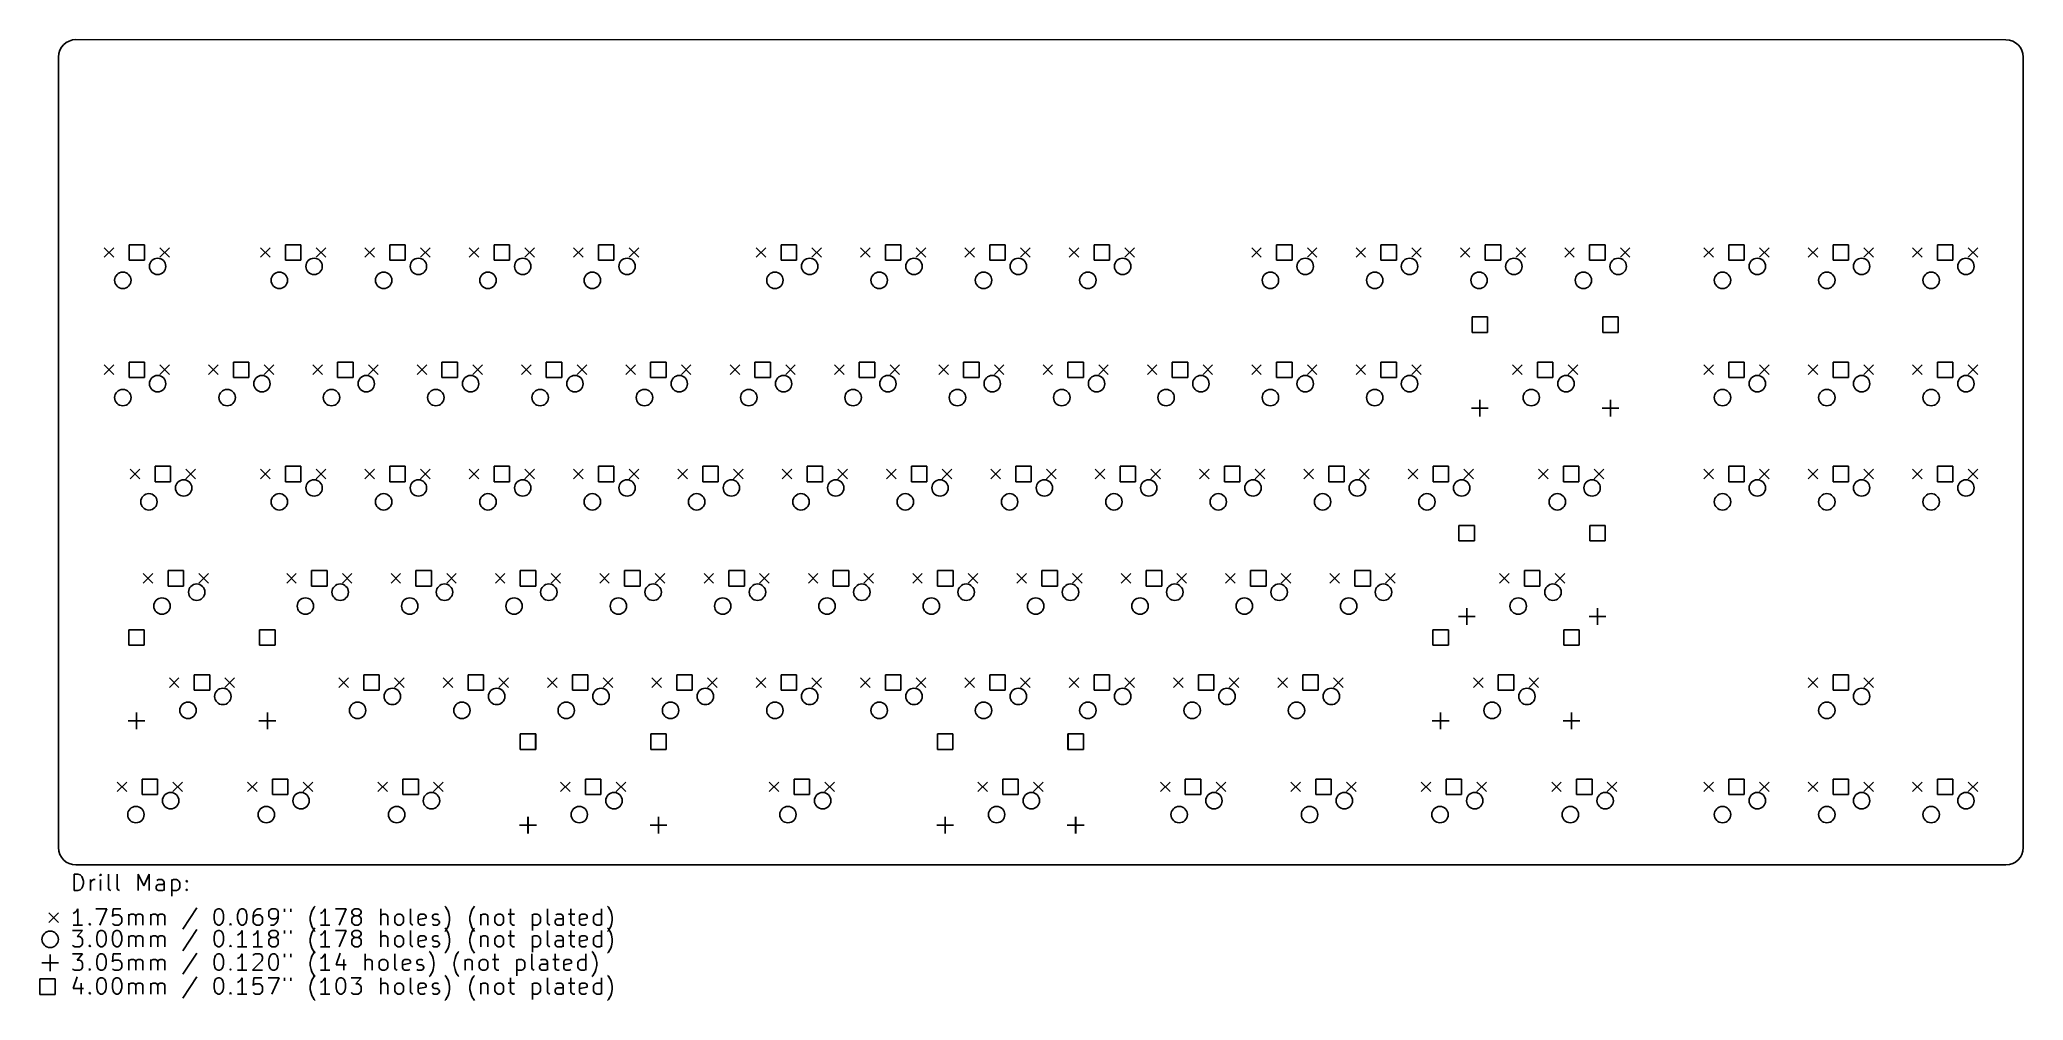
# Model space of a CAD drawing. Extents: x 16 to 378, y -227 to -52.
import ezdxf

# ---------------------------------------------------------------- set-up
doc = ezdxf.new("R2010")
doc.units = 0
doc.layers.add('BLACK', color=7, linetype='CONTINUOUS')

msp = doc.modelspace()

# ---------------------------------------------------------------- linework, layer by layer
at = {"layer": 'BLACK', "linetype": 'CONTINUOUS'}
for p, q in [((374.65, -51.6128), (22.225, -51.5938)), ((19.05, -54.7687), (19.05, -76.2)), ((377.825, -76.2), (377.825, -54.7878)), ((19.05, -199.231), (19.05, -76.2)), ((377.825, -76.2), (377.825, -199.231)), ((27.3825, -89.6125), (29.1325, -91.3625)), ((29.1325, -89.6125), (27.3825, -91.3625)), ((34.7517, -89.0733), (31.9233, -89.0733)), ((31.9233, -89.0733), (31.9233, -91.9017)), ((34.7517, -91.9017), (34.7517, -89.0733)), ((37.5425, -89.6125), (39.2925, -91.3625)), ((39.2925, -89.6125), (37.5425, -91.3625)), ((55.9575, -89.6125), (57.7075, -91.3625)), ((57.7075, -89.6125), (55.9575, -91.3625)), ((63.3267, -89.0733), (60.4983, -89.0733)), ((60.4983, -89.0733), (60.4983, -91.9017)), ((63.3267, -91.9017), (63.3267, -89.0733)), ((66.1175, -89.6125), (67.8675, -91.3625)), ((67.8675, -89.6125), (66.1175, -91.3625)), ((75.0075, -89.6125), (76.7575, -91.3625)), ((76.7575, -89.6125), (75.0075, -91.3625)), ((82.3767, -89.0733), (79.5483, -89.0733)), ((79.5483, -89.0733), (79.5483, -91.9017)), ((82.3767, -91.9017), (82.3767, -89.0733)), ((85.1675, -89.6125), (86.9175, -91.3625)), ((86.9175, -89.6125), (85.1675, -91.3625)), ((94.0575, -89.6125), (95.8075, -91.3625)), ((95.8075, -89.6125), (94.0575, -91.3625)), ((101.427, -89.0733), (98.5983, -89.0733)), ((98.5983, -89.0733), (98.5983, -91.9017)), ((101.427, -91.9017), (101.427, -89.0733)), ((104.218, -89.6125), (105.968, -91.3625)), ((105.968, -89.6125), (104.218, -91.3625)), ((113.108, -89.6125), (114.858, -91.3625)), ((114.858, -89.6125), (113.108, -91.3625)), ((120.477, -89.0733), (117.648, -89.0733)), ((117.648, -89.0733), (117.648, -91.9017)), ((120.477, -91.9017), (120.477, -89.0733)), ((123.267, -89.6125), (125.017, -91.3625)), ((125.017, -89.6125), (123.267, -91.3625)), ((146.445, -89.6125), (148.195, -91.3625)), ((148.195, -89.6125), (146.445, -91.3625)), ((153.814, -89.0733), (150.986, -89.0733)), ((150.986, -89.0733), (150.986, -91.9017)), ((153.814, -91.9017), (153.814, -89.0733)), ((156.605, -89.6125), (158.355, -91.3625)), ((158.355, -89.6125), (156.605, -91.3625)), ((165.495, -89.6125), (167.245, -91.3625)), ((167.245, -89.6125), (165.495, -91.3625)), ((172.864, -89.0733), (170.036, -89.0733)), ((170.036, -89.0733), (170.036, -91.9017)), ((172.864, -91.9017), (172.864, -89.0733)), ((175.655, -89.6125), (177.405, -91.3625)), ((177.405, -89.6125), (175.655, -91.3625)), ((184.545, -89.6125), (186.295, -91.3625)), ((186.295, -89.6125), (184.545, -91.3625)), ((191.914, -89.0733), (189.086, -89.0733)), ((189.086, -89.0733), (189.086, -91.9017)), ((191.914, -91.9017), (191.914, -89.0733)), ((194.705, -89.6125), (196.455, -91.3625)), ((196.455, -89.6125), (194.705, -91.3625)), ((203.595, -89.6125), (205.345, -91.3625)), ((205.345, -89.6125), (203.595, -91.3625)), ((210.964, -89.0733), (208.136, -89.0733)), ((208.136, -89.0733), (208.136, -91.9017)), ((210.964, -91.9017), (210.964, -89.0733)), ((213.755, -89.6125), (215.505, -91.3625)), ((215.505, -89.6125), (213.755, -91.3625)), ((236.932, -89.6125), (238.682, -91.3625)), ((238.682, -89.6125), (236.932, -91.3625)), ((244.302, -89.0733), (241.473, -89.0733)), ((241.473, -89.0733), (241.473, -91.9017)), ((244.302, -91.9017), (244.302, -89.0733)), ((247.093, -89.6125), (248.843, -91.3625)), ((248.843, -89.6125), (247.093, -91.3625)), ((255.982, -89.6125), (257.733, -91.3625)), ((257.733, -89.6125), (255.982, -91.3625)), ((263.352, -89.0733), (260.523, -89.0733)), ((260.523, -89.0733), (260.523, -91.9017)), ((263.352, -91.9017), (263.352, -89.0733)), ((266.142, -89.6125), (267.892, -91.3625)), ((267.892, -89.6125), (266.142, -91.3625)), ((275.032, -89.6125), (276.782, -91.3625)), ((276.782, -89.6125), (275.032, -91.3625)), ((282.402, -89.0733), (279.573, -89.0733)), ((279.573, -89.0733), (279.573, -91.9017)), ((282.402, -91.9017), (282.402, -89.0733)), ((285.192, -89.6125), (286.942, -91.3625)), ((286.942, -89.6125), (285.192, -91.3625)), ((294.082, -89.6125), (295.832, -91.3625)), ((295.832, -89.6125), (294.082, -91.3625)), ((301.452, -89.0733), (298.623, -89.0733)), ((298.623, -89.0733), (298.623, -91.9017)), ((301.452, -91.9017), (301.452, -89.0733)), ((304.243, -89.6125), (305.993, -91.3625)), ((305.993, -89.6125), (304.243, -91.3625)), ((319.482, -89.6125), (321.232, -91.3625)), ((321.232, -89.6125), (319.482, -91.3625)), ((326.852, -89.0733), (324.023, -89.0733)), ((324.023, -89.0733), (324.023, -91.9017)), ((326.852, -91.9017), (326.852, -89.0733)), ((329.642, -89.6125), (331.392, -91.3625)), ((331.392, -89.6125), (329.642, -91.3625)), ((338.532, -89.6125), (340.282, -91.3625)), ((340.282, -89.6125), (338.532, -91.3625)), ((345.902, -89.0733), (343.073, -89.0733)), ((343.073, -89.0733), (343.073, -91.9017)), ((345.902, -91.9017), (345.902, -89.0733)), ((348.692, -89.6125), (350.442, -91.3625)), ((350.442, -89.6125), (348.692, -91.3625)), ((357.582, -89.6125), (359.332, -91.3625)), ((359.332, -89.6125), (357.582, -91.3625)), ((364.952, -89.0733), (362.123, -89.0733)), ((362.123, -89.0733), (362.123, -91.9017)), ((364.952, -91.9017), (364.952, -89.0733)), ((367.743, -89.6125), (369.493, -91.3625)), ((369.493, -89.6125), (367.743, -91.3625)), ((31.9233, -91.9017), (34.7517, -91.9017)), ((60.4983, -91.9017), (63.3267, -91.9017)), ((79.5483, -91.9017), (82.3767, -91.9017)), ((98.5983, -91.9017), (101.427, -91.9017)), ((117.648, -91.9017), (120.477, -91.9017)), ((150.986, -91.9017), (153.814, -91.9017)), ((170.036, -91.9017), (172.864, -91.9017)), ((189.086, -91.9017), (191.914, -91.9017)), ((208.136, -91.9017), (210.964, -91.9017)), ((241.473, -91.9017), (244.302, -91.9017)), ((260.523, -91.9017), (263.352, -91.9017)), ((279.573, -91.9017), (282.402, -91.9017)), ((298.623, -91.9017), (301.452, -91.9017)), ((324.023, -91.9017), (326.852, -91.9017)), ((343.073, -91.9017), (345.902, -91.9017)), ((362.123, -91.9017), (364.952, -91.9017)), ((279.989, -102.265), (277.16, -102.265)), ((277.16, -102.265), (277.16, -105.093)), ((279.989, -105.093), (279.989, -102.265)), ((303.865, -102.265), (301.036, -102.265)), ((301.036, -102.265), (301.036, -105.093)), ((303.865, -105.093), (303.865, -102.265)), ((277.16, -105.093), (279.989, -105.093)), ((301.036, -105.093), (303.865, -105.093)), ((27.3825, -111.044), (29.1325, -112.794)), ((29.1325, -111.044), (27.3825, -112.794)), ((34.7517, -110.505), (31.9233, -110.505)), ((31.9233, -110.505), (31.9233, -113.333)), ((34.7517, -113.333), (34.7517, -110.505)), ((37.5425, -111.044), (39.2925, -112.794)), ((39.2925, -111.044), (37.5425, -112.794)), ((46.4325, -111.044), (48.1825, -112.794)), ((48.1825, -111.044), (46.4325, -112.794)), ((53.8017, -110.505), (50.9733, -110.505)), ((50.9733, -110.505), (50.9733, -113.333)), ((53.8017, -113.333), (53.8017, -110.505)), ((56.5925, -111.044), (58.3425, -112.794)), ((58.3425, -111.044), (56.5925, -112.794)), ((65.4825, -111.044), (67.2325, -112.794)), ((67.2325, -111.044), (65.4825, -112.794)), ((72.8517, -110.505), (70.0233, -110.505)), ((70.0233, -110.505), (70.0233, -113.333)), ((72.8517, -113.333), (72.8517, -110.505)), ((75.6425, -111.044), (77.3925, -112.794)), ((77.3925, -111.044), (75.6425, -112.794)), ((84.5325, -111.044), (86.2825, -112.794)), ((86.2825, -111.044), (84.5325, -112.794)), ((91.9017, -110.505), (89.0733, -110.505)), ((89.0733, -110.505), (89.0733, -113.333)), ((91.9017, -113.333), (91.9017, -110.505)), ((94.6925, -111.044), (96.4425, -112.794)), ((96.4425, -111.044), (94.6925, -112.794)), ((103.582, -111.044), (105.332, -112.794)), ((105.332, -111.044), (103.582, -112.794)), ((110.952, -110.505), (108.123, -110.505)), ((108.123, -110.505), (108.123, -113.333)), ((110.952, -113.333), (110.952, -110.505)), ((113.742, -111.044), (115.492, -112.794)), ((115.492, -111.044), (113.742, -112.794)), ((122.632, -111.044), (124.382, -112.794)), ((124.382, -111.044), (122.632, -112.794)), ((130.002, -110.505), (127.173, -110.505)), ((127.173, -110.505), (127.173, -113.333)), ((130.002, -113.333), (130.002, -110.505)), ((132.792, -111.044), (134.542, -112.794)), ((134.542, -111.044), (132.792, -112.794)), ((141.683, -111.044), (143.433, -112.794)), ((143.433, -111.044), (141.683, -112.794)), ((149.052, -110.505), (146.223, -110.505)), ((146.223, -110.505), (146.223, -113.333)), ((149.052, -113.333), (149.052, -110.505)), ((151.843, -111.044), (153.593, -112.794)), ((153.593, -111.044), (151.843, -112.794)), ((160.732, -111.044), (162.482, -112.794)), ((162.482, -111.044), (160.732, -112.794)), ((168.102, -110.505), (165.273, -110.505)), ((165.273, -110.505), (165.273, -113.333)), ((168.102, -113.333), (168.102, -110.505)), ((170.892, -111.044), (172.642, -112.794)), ((172.642, -111.044), (170.892, -112.794)), ((179.782, -111.044), (181.532, -112.794)), ((181.532, -111.044), (179.782, -112.794)), ((187.152, -110.505), (184.323, -110.505)), ((184.323, -110.505), (184.323, -113.333)), ((187.152, -113.333), (187.152, -110.505)), ((189.942, -111.044), (191.692, -112.794)), ((191.692, -111.044), (189.942, -112.794)), ((198.832, -111.044), (200.582, -112.794)), ((200.582, -111.044), (198.832, -112.794)), ((206.202, -110.505), (203.373, -110.505)), ((203.373, -110.505), (203.373, -113.333)), ((206.202, -113.333), (206.202, -110.505)), ((208.992, -111.044), (210.742, -112.794)), ((210.742, -111.044), (208.992, -112.794)), ((217.882, -111.044), (219.632, -112.794)), ((219.632, -111.044), (217.882, -112.794)), ((225.252, -110.505), (222.423, -110.505)), ((222.423, -110.505), (222.423, -113.333)), ((225.252, -113.333), (225.252, -110.505)), ((228.042, -111.044), (229.792, -112.794)), ((229.792, -111.044), (228.042, -112.794)), ((236.932, -111.044), (238.682, -112.794)), ((238.682, -111.044), (236.932, -112.794)), ((244.302, -110.505), (241.473, -110.505)), ((241.473, -110.505), (241.473, -113.333)), ((244.302, -113.333), (244.302, -110.505)), ((247.093, -111.044), (248.843, -112.794)), ((248.843, -111.044), (247.093, -112.794)), ((255.982, -111.044), (257.733, -112.794)), ((257.733, -111.044), (255.982, -112.794)), ((263.352, -110.505), (260.523, -110.505)), ((260.523, -110.505), (260.523, -113.333)), ((263.352, -113.333), (263.352, -110.505)), ((266.142, -111.044), (267.892, -112.794)), ((267.892, -111.044), (266.142, -112.794)), ((284.558, -111.044), (286.308, -112.794)), ((286.308, -111.044), (284.558, -112.794)), ((291.927, -110.505), (289.098, -110.505)), ((289.098, -110.505), (289.098, -113.333)), ((291.927, -113.333), (291.927, -110.505)), ((294.717, -111.044), (296.467, -112.794)), ((296.467, -111.044), (294.717, -112.794)), ((319.482, -111.044), (321.232, -112.794)), ((321.232, -111.044), (319.482, -112.794)), ((326.852, -110.505), (324.023, -110.505)), ((324.023, -110.505), (324.023, -113.333)), ((326.852, -113.333), (326.852, -110.505)), ((329.642, -111.044), (331.392, -112.794)), ((331.392, -111.044), (329.642, -112.794)), ((338.532, -111.044), (340.282, -112.794)), ((340.282, -111.044), (338.532, -112.794)), ((345.902, -110.505), (343.073, -110.505)), ((343.073, -110.505), (343.073, -113.333)), ((345.902, -113.333), (345.902, -110.505)), ((348.692, -111.044), (350.442, -112.794)), ((350.442, -111.044), (348.692, -112.794)), ((357.582, -111.044), (359.332, -112.794)), ((359.332, -111.044), (357.582, -112.794)), ((364.952, -110.505), (362.123, -110.505)), ((362.123, -110.505), (362.123, -113.333)), ((364.952, -113.333), (364.952, -110.505)), ((367.743, -111.044), (369.493, -112.794)), ((369.493, -111.044), (367.743, -112.794)), ((31.9233, -113.333), (34.7517, -113.333)), ((50.9733, -113.333), (53.8017, -113.333)), ((70.0233, -113.333), (72.8517, -113.333)), ((89.0733, -113.333), (91.9017, -113.333)), ((108.123, -113.333), (110.952, -113.333)), ((127.173, -113.333), (130.002, -113.333)), ((146.223, -113.333), (149.052, -113.333)), ((165.273, -113.333), (168.102, -113.333)), ((184.323, -113.333), (187.152, -113.333)), ((203.373, -113.333), (206.202, -113.333)), ((222.423, -113.333), (225.252, -113.333)), ((241.473, -113.333), (244.302, -113.333)), ((260.523, -113.333), (263.352, -113.333)), ((289.098, -113.333), (291.927, -113.333)), ((324.023, -113.333), (326.852, -113.333)), ((343.073, -113.333), (345.902, -113.333)), ((362.123, -113.333), (364.952, -113.333)), ((277.049, -118.919), (280.099, -118.919)), ((278.575, -117.394), (278.575, -120.444)), ((300.925, -118.919), (303.976, -118.919)), ((302.45, -117.394), (302.45, -120.444)), ((32.145, -130.094), (33.895, -131.844)), ((33.895, -130.094), (32.145, -131.844)), ((39.5142, -129.555), (36.6858, -129.555)), ((36.6858, -129.555), (36.6858, -132.383)), ((39.5142, -132.383), (39.5142, -129.555)), ((42.305, -130.094), (44.055, -131.844)), ((44.055, -130.094), (42.305, -131.844)), ((55.9575, -130.094), (57.7075, -131.844)), ((57.7075, -130.094), (55.9575, -131.844)), ((63.3267, -129.555), (60.4983, -129.555)), ((60.4983, -129.555), (60.4983, -132.383)), ((63.3267, -132.383), (63.3267, -129.555)), ((66.1175, -130.094), (67.8675, -131.844)), ((67.8675, -130.094), (66.1175, -131.844)), ((75.0075, -130.094), (76.7575, -131.844)), ((76.7575, -130.094), (75.0075, -131.844)), ((82.3767, -129.555), (79.5483, -129.555)), ((79.5483, -129.555), (79.5483, -132.383)), ((82.3767, -132.383), (82.3767, -129.555)), ((85.1675, -130.094), (86.9175, -131.844)), ((86.9175, -130.094), (85.1675, -131.844)), ((94.0575, -130.094), (95.8075, -131.844)), ((95.8075, -130.094), (94.0575, -131.844)), ((101.427, -129.555), (98.5983, -129.555)), ((98.5983, -129.555), (98.5983, -132.383)), ((101.427, -132.383), (101.427, -129.555)), ((104.218, -130.094), (105.968, -131.844)), ((105.968, -130.094), (104.218, -131.844)), ((113.108, -130.094), (114.858, -131.844)), ((114.858, -130.094), (113.108, -131.844)), ((120.477, -129.555), (117.648, -129.555)), ((117.648, -129.555), (117.648, -132.383)), ((120.477, -132.383), (120.477, -129.555)), ((123.267, -130.094), (125.017, -131.844)), ((125.017, -130.094), (123.267, -131.844)), ((132.157, -130.094), (133.907, -131.844)), ((133.907, -130.094), (132.157, -131.844)), ((139.527, -129.555), (136.698, -129.555)), ((136.698, -129.555), (136.698, -132.383)), ((139.527, -132.383), (139.527, -129.555)), ((142.317, -130.094), (144.067, -131.844)), ((144.067, -130.094), (142.317, -131.844)), ((151.207, -130.094), (152.957, -131.844)), ((152.957, -130.094), (151.207, -131.844)), ((158.577, -129.555), (155.748, -129.555)), ((155.748, -129.555), (155.748, -132.383)), ((158.577, -132.383), (158.577, -129.555)), ((161.368, -130.094), (163.118, -131.844)), ((163.118, -130.094), (161.368, -131.844)), ((170.257, -130.094), (172.007, -131.844)), ((172.007, -130.094), (170.257, -131.844)), ((177.627, -129.555), (174.798, -129.555)), ((174.798, -129.555), (174.798, -132.383)), ((177.627, -132.383), (177.627, -129.555)), ((180.417, -130.094), (182.167, -131.844)), ((182.167, -130.094), (180.417, -131.844)), ((189.308, -130.094), (191.058, -131.844)), ((191.058, -130.094), (189.308, -131.844)), ((196.677, -129.555), (193.848, -129.555)), ((193.848, -129.555), (193.848, -132.383)), ((196.677, -132.383), (196.677, -129.555)), ((199.468, -130.094), (201.218, -131.844)), ((201.218, -130.094), (199.468, -131.844)), ((208.357, -130.094), (210.107, -131.844)), ((210.107, -130.094), (208.357, -131.844)), ((215.727, -129.555), (212.898, -129.555)), ((212.898, -129.555), (212.898, -132.383)), ((215.727, -132.383), (215.727, -129.555)), ((218.517, -130.094), (220.267, -131.844)), ((220.267, -130.094), (218.517, -131.844)), ((227.407, -130.094), (229.157, -131.844)), ((229.157, -130.094), (227.407, -131.844)), ((234.777, -129.555), (231.948, -129.555)), ((231.948, -129.555), (231.948, -132.383)), ((234.777, -132.383), (234.777, -129.555)), ((237.567, -130.094), (239.317, -131.844)), ((239.317, -130.094), (237.567, -131.844)), ((246.457, -130.094), (248.207, -131.844)), ((248.207, -130.094), (246.457, -131.844)), ((253.827, -129.555), (250.998, -129.555)), ((250.998, -129.555), (250.998, -132.383)), ((253.827, -132.383), (253.827, -129.555)), ((256.618, -130.094), (258.368, -131.844)), ((258.368, -130.094), (256.618, -131.844)), ((265.507, -130.094), (267.257, -131.844)), ((267.257, -130.094), (265.507, -131.844)), ((272.877, -129.555), (270.048, -129.555)), ((270.048, -129.555), (270.048, -132.383)), ((272.877, -132.383), (272.877, -129.555)), ((275.667, -130.094), (277.417, -131.844)), ((277.417, -130.094), (275.667, -131.844)), ((289.32, -130.094), (291.07, -131.844)), ((291.07, -130.094), (289.32, -131.844)), ((296.689, -129.555), (293.861, -129.555)), ((293.861, -129.555), (293.861, -132.383)), ((296.689, -132.383), (296.689, -129.555)), ((299.48, -130.094), (301.23, -131.844)), ((301.23, -130.094), (299.48, -131.844)), ((319.482, -130.094), (321.232, -131.844)), ((321.232, -130.094), (319.482, -131.844)), ((326.852, -129.555), (324.023, -129.555)), ((324.023, -129.555), (324.023, -132.383)), ((326.852, -132.383), (326.852, -129.555)), ((329.642, -130.094), (331.392, -131.844)), ((331.392, -130.094), (329.642, -131.844)), ((338.532, -130.094), (340.282, -131.844)), ((340.282, -130.094), (338.532, -131.844)), ((345.902, -129.555), (343.073, -129.555)), ((343.073, -129.555), (343.073, -132.383)), ((345.902, -132.383), (345.902, -129.555)), ((348.692, -130.094), (350.442, -131.844)), ((350.442, -130.094), (348.692, -131.844)), ((357.582, -130.094), (359.332, -131.844)), ((359.332, -130.094), (357.582, -131.844)), ((364.952, -129.555), (362.123, -129.555)), ((362.123, -129.555), (362.123, -132.383)), ((364.952, -132.383), (364.952, -129.555)), ((367.743, -130.094), (369.493, -131.844)), ((369.493, -130.094), (367.743, -131.844)), ((36.6858, -132.383), (39.5142, -132.383)), ((60.4983, -132.383), (63.3267, -132.383)), ((79.5483, -132.383), (82.3767, -132.383)), ((98.5983, -132.383), (101.427, -132.383)), ((117.648, -132.383), (120.477, -132.383)), ((136.698, -132.383), (139.527, -132.383)), ((155.748, -132.383), (158.577, -132.383)), ((174.798, -132.383), (177.627, -132.383)), ((193.848, -132.383), (196.677, -132.383)), ((212.898, -132.383), (215.727, -132.383)), ((231.948, -132.383), (234.777, -132.383)), ((250.998, -132.383), (253.827, -132.383)), ((270.048, -132.383), (272.877, -132.383)), ((293.861, -132.383), (296.689, -132.383)), ((324.023, -132.383), (326.852, -132.383)), ((343.073, -132.383), (345.902, -132.383)), ((362.123, -132.383), (364.952, -132.383)), ((277.607, -140.365), (274.779, -140.365)), ((274.779, -140.365), (274.779, -143.193)), ((277.607, -143.193), (277.607, -140.365)), ((301.483, -140.365), (298.655, -140.365)), ((298.655, -140.365), (298.655, -143.193)), ((301.483, -143.193), (301.483, -140.365)), ((274.779, -143.193), (277.607, -143.193)), ((298.655, -143.193), (301.483, -143.193)), ((34.5262, -149.144), (36.2762, -150.894)), ((36.2762, -149.144), (34.5262, -150.894)), ((41.8955, -148.605), (39.067, -148.605)), ((39.067, -148.605), (39.067, -151.433)), ((39.067, -151.433), (41.8955, -151.433)), ((41.8955, -151.433), (41.8955, -148.605)), ((44.6863, -149.144), (46.4363, -150.894)), ((46.4363, -149.144), (44.6863, -150.894)), ((60.72, -149.144), (62.47, -150.894)), ((62.47, -149.144), (60.72, -150.894)), ((68.0892, -148.605), (65.2608, -148.605)), ((65.2608, -148.605), (65.2608, -151.433)), ((65.2608, -151.433), (68.0892, -151.433)), ((68.0892, -151.433), (68.0892, -148.605)), ((70.88, -149.144), (72.63, -150.894)), ((72.63, -149.144), (70.88, -150.894)), ((79.77, -149.144), (81.52, -150.894)), ((81.52, -149.144), (79.77, -150.894)), ((87.1392, -148.605), (84.3108, -148.605)), ((84.3108, -148.605), (84.3108, -151.433)), ((84.3108, -151.433), (87.1392, -151.433)), ((87.1392, -151.433), (87.1392, -148.605)), ((89.93, -149.144), (91.68, -150.894)), ((91.68, -149.144), (89.93, -150.894)), ((98.82, -149.144), (100.57, -150.894)), ((100.57, -149.144), (98.82, -150.894)), ((106.189, -148.605), (103.361, -148.605)), ((103.361, -148.605), (103.361, -151.433)), ((103.361, -151.433), (106.189, -151.433)), ((106.189, -151.433), (106.189, -148.605)), ((108.98, -149.144), (110.73, -150.894)), ((110.73, -149.144), (108.98, -150.894)), ((117.87, -149.144), (119.62, -150.894)), ((119.62, -149.144), (117.87, -150.894)), ((125.239, -148.605), (122.411, -148.605)), ((122.411, -148.605), (122.411, -151.433)), ((122.411, -151.433), (125.239, -151.433)), ((125.239, -151.433), (125.239, -148.605)), ((128.03, -149.144), (129.78, -150.894)), ((129.78, -149.144), (128.03, -150.894)), ((136.92, -149.144), (138.67, -150.894)), ((138.67, -149.144), (136.92, -150.894)), ((144.289, -148.605), (141.461, -148.605)), ((141.461, -148.605), (141.461, -151.433)), ((141.461, -151.433), (144.289, -151.433)), ((144.289, -151.433), (144.289, -148.605)), ((147.08, -149.144), (148.83, -150.894)), ((148.83, -149.144), (147.08, -150.894)), ((155.97, -149.144), (157.72, -150.894)), ((157.72, -149.144), (155.97, -150.894)), ((163.339, -148.605), (160.511, -148.605)), ((160.511, -148.605), (160.511, -151.433)), ((160.511, -151.433), (163.339, -151.433)), ((163.339, -151.433), (163.339, -148.605)), ((166.13, -149.144), (167.88, -150.894)), ((167.88, -149.144), (166.13, -150.894)), ((175.02, -149.144), (176.77, -150.894)), ((176.77, -149.144), (175.02, -150.894)), ((182.389, -148.605), (179.561, -148.605)), ((179.561, -148.605), (179.561, -151.433)), ((179.561, -151.433), (182.389, -151.433)), ((182.389, -151.433), (182.389, -148.605)), ((185.18, -149.144), (186.93, -150.894)), ((186.93, -149.144), (185.18, -150.894)), ((194.07, -149.144), (195.82, -150.894)), ((195.82, -149.144), (194.07, -150.894)), ((201.439, -148.605), (198.611, -148.605)), ((198.611, -148.605), (198.611, -151.433)), ((198.611, -151.433), (201.439, -151.433)), ((201.439, -151.433), (201.439, -148.605)), ((204.23, -149.144), (205.98, -150.894)), ((205.98, -149.144), (204.23, -150.894)), ((213.12, -149.144), (214.87, -150.894)), ((214.87, -149.144), (213.12, -150.894)), ((220.489, -148.605), (217.661, -148.605)), ((217.661, -148.605), (217.661, -151.433)), ((217.661, -151.433), (220.489, -151.433)), ((220.489, -151.433), (220.489, -148.605)), ((223.28, -149.144), (225.03, -150.894)), ((225.03, -149.144), (223.28, -150.894)), ((232.17, -149.144), (233.92, -150.894)), ((233.92, -149.144), (232.17, -150.894)), ((239.539, -148.605), (236.711, -148.605)), ((236.711, -148.605), (236.711, -151.433)), ((236.711, -151.433), (239.539, -151.433)), ((239.539, -151.433), (239.539, -148.605)), ((242.33, -149.144), (244.08, -150.894)), ((244.08, -149.144), (242.33, -150.894)), ((251.22, -149.144), (252.97, -150.894)), ((252.97, -149.144), (251.22, -150.894)), ((258.589, -148.605), (255.761, -148.605)), ((255.761, -148.605), (255.761, -151.433)), ((255.761, -151.433), (258.589, -151.433)), ((258.589, -151.433), (258.589, -148.605)), ((261.38, -149.144), (263.13, -150.894)), ((263.13, -149.144), (261.38, -150.894)), ((282.176, -149.144), (283.926, -150.894)), ((283.926, -149.144), (282.176, -150.894)), ((289.545, -148.605), (286.717, -148.605)), ((286.717, -148.605), (286.717, -151.433)), ((286.717, -151.433), (289.545, -151.433)), ((289.545, -151.433), (289.545, -148.605)), ((292.336, -149.144), (294.086, -150.894)), ((294.086, -149.144), (292.336, -150.894)), ((276.193, -155.494), (276.193, -158.544)), ((300.069, -155.494), (300.069, -158.544)), ((274.668, -157.019), (277.718, -157.019)), ((298.544, -157.019), (301.594, -157.019)), ((34.72, -159.415), (31.8915, -159.415)), ((31.8915, -159.415), (31.8915, -162.243)), ((31.8915, -162.243), (34.72, -162.243)), ((34.72, -162.243), (34.72, -159.415)), ((58.596, -159.415), (55.7675, -159.415)), ((55.7675, -159.415), (55.7675, -162.243)), ((55.7675, -162.243), (58.596, -162.243)), ((58.596, -162.243), (58.596, -159.415)), ((272.845, -159.415), (270.017, -159.415)), ((270.017, -159.415), (270.017, -162.243)), ((270.017, -162.243), (272.845, -162.243)), ((272.845, -162.243), (272.845, -159.415)), ((296.721, -159.415), (293.893, -159.415)), ((293.893, -159.415), (293.893, -162.243)), ((293.893, -162.243), (296.721, -162.243)), ((296.721, -162.243), (296.721, -159.415)), ((39.2888, -168.194), (41.0388, -169.944)), ((41.0388, -168.194), (39.2888, -169.944)), ((46.658, -167.655), (43.8295, -167.655)), ((43.8295, -167.655), (43.8295, -170.483)), ((46.658, -170.483), (46.658, -167.655)), ((49.4487, -168.194), (51.1987, -169.944)), ((51.1987, -168.194), (49.4487, -169.944)), ((70.245, -168.194), (71.995, -169.944)), ((71.995, -168.194), (70.245, -169.944)), ((77.6142, -167.655), (74.7858, -167.655)), ((74.7858, -167.655), (74.7858, -170.483)), ((77.6142, -170.483), (77.6142, -167.655)), ((80.405, -168.194), (82.155, -169.944)), ((82.155, -168.194), (80.405, -169.944)), ((89.295, -168.194), (91.045, -169.944)), ((91.045, -168.194), (89.295, -169.944)), ((96.6642, -167.655), (93.8358, -167.655)), ((93.8358, -167.655), (93.8358, -170.483)), ((96.6642, -170.483), (96.6642, -167.655)), ((99.455, -168.194), (101.205, -169.944)), ((101.205, -168.194), (99.455, -169.944)), ((108.345, -168.194), (110.095, -169.944)), ((110.095, -168.194), (108.345, -169.944)), ((115.714, -167.655), (112.886, -167.655)), ((112.886, -167.655), (112.886, -170.483)), ((115.714, -170.483), (115.714, -167.655)), ((118.505, -168.194), (120.255, -169.944)), ((120.255, -168.194), (118.505, -169.944)), ((127.395, -168.194), (129.145, -169.944)), ((129.145, -168.194), (127.395, -169.944)), ((134.764, -167.655), (131.936, -167.655)), ((131.936, -167.655), (131.936, -170.483)), ((134.764, -170.483), (134.764, -167.655)), ((137.555, -168.194), (139.305, -169.944)), ((139.305, -168.194), (137.555, -169.944)), ((146.445, -168.194), (148.195, -169.944)), ((148.195, -168.194), (146.445, -169.944)), ((153.814, -167.655), (150.986, -167.655)), ((150.986, -167.655), (150.986, -170.483)), ((153.814, -170.483), (153.814, -167.655)), ((156.605, -168.194), (158.355, -169.944)), ((158.355, -168.194), (156.605, -169.944)), ((165.495, -168.194), (167.245, -169.944)), ((167.245, -168.194), (165.495, -169.944)), ((172.864, -167.655), (170.036, -167.655)), ((170.036, -167.655), (170.036, -170.483)), ((172.864, -170.483), (172.864, -167.655)), ((175.655, -168.194), (177.405, -169.944)), ((177.405, -168.194), (175.655, -169.944)), ((184.545, -168.194), (186.295, -169.944)), ((186.295, -168.194), (184.545, -169.944)), ((191.914, -167.655), (189.086, -167.655)), ((189.086, -167.655), (189.086, -170.483)), ((191.914, -170.483), (191.914, -167.655)), ((194.705, -168.194), (196.455, -169.944)), ((196.455, -168.194), (194.705, -169.944)), ((203.595, -168.194), (205.345, -169.944)), ((205.345, -168.194), (203.595, -169.944)), ((210.964, -167.655), (208.136, -167.655)), ((208.136, -167.655), (208.136, -170.483)), ((210.964, -170.483), (210.964, -167.655)), ((213.755, -168.194), (215.505, -169.944)), ((215.505, -168.194), (213.755, -169.944)), ((222.645, -168.194), (224.395, -169.944)), ((224.395, -168.194), (222.645, -169.944)), ((230.014, -167.655), (227.186, -167.655)), ((227.186, -167.655), (227.186, -170.483)), ((230.014, -170.483), (230.014, -167.655)), ((232.805, -168.194), (234.555, -169.944)), ((234.555, -168.194), (232.805, -169.944)), ((241.695, -168.194), (243.445, -169.944)), ((243.445, -168.194), (241.695, -169.944)), ((249.064, -167.655), (246.236, -167.655)), ((246.236, -167.655), (246.236, -170.483)), ((249.064, -170.483), (249.064, -167.655)), ((251.855, -168.194), (253.605, -169.944)), ((253.605, -168.194), (251.855, -169.944)), ((277.414, -168.194), (279.164, -169.944)), ((279.164, -168.194), (277.414, -169.944)), ((284.783, -167.655), (281.955, -167.655)), ((281.955, -167.655), (281.955, -170.483)), ((284.783, -170.483), (284.783, -167.655)), ((287.574, -168.194), (289.324, -169.944)), ((289.324, -168.194), (287.574, -169.944)), ((338.532, -168.194), (340.282, -169.944)), ((340.282, -168.194), (338.532, -169.944)), ((345.902, -167.655), (343.073, -167.655)), ((343.073, -167.655), (343.073, -170.483)), ((345.902, -170.483), (345.902, -167.655)), ((348.692, -168.194), (350.442, -169.944)), ((350.442, -168.194), (348.692, -169.944)), ((43.8295, -170.483), (46.658, -170.483)), ((74.7858, -170.483), (77.6142, -170.483)), ((93.8358, -170.483), (96.6642, -170.483)), ((112.886, -170.483), (115.714, -170.483)), ((131.936, -170.483), (134.764, -170.483)), ((150.986, -170.483), (153.814, -170.483)), ((170.036, -170.483), (172.864, -170.483)), ((189.086, -170.483), (191.914, -170.483)), ((208.136, -170.483), (210.964, -170.483)), ((227.186, -170.483), (230.014, -170.483)), ((246.236, -170.483), (249.064, -170.483)), ((281.955, -170.483), (284.783, -170.483)), ((343.073, -170.483), (345.902, -170.483)), ((31.7807, -176.069), (34.8308, -176.069)), ((33.3057, -174.544), (33.3057, -177.594)), ((55.6567, -176.069), (58.7067, -176.069)), ((57.1817, -174.544), (57.1817, -177.594)), ((269.906, -176.069), (272.956, -176.069)), ((271.431, -174.544), (271.431, -177.594)), ((293.782, -176.069), (296.832, -176.069)), ((295.307, -174.544), (295.307, -177.594)), ((106.157, -178.465), (103.329, -178.465)), ((103.329, -178.465), (103.329, -181.293)), ((106.195, -178.465), (103.367, -178.465)), ((103.367, -178.465), (103.367, -181.293)), ((106.157, -181.293), (106.157, -178.465)), ((106.195, -181.293), (106.195, -178.465)), ((130.033, -178.465), (127.205, -178.465)), ((127.205, -178.465), (127.205, -181.293)), ((130.033, -181.293), (130.033, -178.465)), ((182.357, -178.465), (179.529, -178.465)), ((179.529, -178.465), (179.529, -181.293)), ((182.357, -181.293), (182.357, -178.465)), ((206.195, -178.465), (203.367, -178.465)), ((203.367, -178.465), (203.367, -181.293)), ((206.233, -178.465), (203.405, -178.465)), ((203.405, -178.465), (203.405, -181.293)), ((206.195, -181.293), (206.195, -178.465)), ((206.233, -181.293), (206.233, -178.465)), ((103.329, -181.293), (106.157, -181.293)), ((103.367, -181.293), (106.195, -181.293)), ((127.205, -181.293), (130.033, -181.293)), ((179.529, -181.293), (182.357, -181.293)), ((203.367, -181.293), (206.195, -181.293)), ((203.405, -181.293), (206.233, -181.293)), ((29.7637, -187.244), (31.5137, -188.994)), ((31.5137, -187.244), (29.7637, -188.994)), ((37.133, -186.705), (34.3045, -186.705)), ((34.3045, -186.705), (34.3045, -189.533)), ((37.133, -189.533), (37.133, -186.705)), ((39.9237, -187.244), (41.6737, -188.994)), ((41.6737, -187.244), (39.9237, -188.994)), ((53.5762, -187.244), (55.3262, -188.994)), ((55.3262, -187.244), (53.5762, -188.994)), ((60.9455, -186.705), (58.117, -186.705)), ((58.117, -186.705), (58.117, -189.533)), ((60.9455, -189.533), (60.9455, -186.705)), ((63.7362, -187.244), (65.4862, -188.994)), ((65.4862, -187.244), (63.7362, -188.994)), ((77.3888, -187.244), (79.1388, -188.994)), ((79.1388, -187.244), (77.3888, -188.994)), ((84.758, -186.705), (81.9295, -186.705)), ((81.9295, -186.705), (81.9295, -189.533)), ((84.758, -189.533), (84.758, -186.705)), ((87.5487, -187.244), (89.2987, -188.994)), ((89.2987, -187.244), (87.5487, -188.994)), ((110.726, -187.244), (112.476, -188.994)), ((112.476, -187.244), (110.726, -188.994)), ((118.095, -186.705), (115.267, -186.705)), ((115.267, -186.705), (115.267, -189.533)), ((118.095, -189.533), (118.095, -186.705)), ((120.886, -187.244), (122.636, -188.994)), ((122.636, -187.244), (120.886, -188.994)), ((148.826, -187.244), (150.576, -188.994)), ((150.576, -187.244), (148.826, -188.994)), ((156.195, -186.705), (153.367, -186.705)), ((153.367, -186.705), (153.367, -189.533)), ((156.195, -189.533), (156.195, -186.705)), ((158.986, -187.244), (160.736, -188.994)), ((160.736, -187.244), (158.986, -188.994)), ((186.926, -187.244), (188.676, -188.994)), ((188.676, -187.244), (186.926, -188.994)), ((194.295, -186.705), (191.467, -186.705)), ((191.467, -186.705), (191.467, -189.533)), ((194.295, -189.533), (194.295, -186.705)), ((197.086, -187.244), (198.836, -188.994)), ((198.836, -187.244), (197.086, -188.994)), ((220.264, -187.244), (222.014, -188.994)), ((222.014, -187.244), (220.264, -188.994)), ((227.633, -186.705), (224.805, -186.705)), ((224.805, -186.705), (224.805, -189.533)), ((227.633, -189.533), (227.633, -186.705)), ((230.424, -187.244), (232.174, -188.994)), ((232.174, -187.244), (230.424, -188.994)), ((244.076, -187.244), (245.826, -188.994)), ((245.826, -187.244), (244.076, -188.994)), ((251.445, -186.705), (248.617, -186.705)), ((248.617, -186.705), (248.617, -189.533)), ((251.445, -189.533), (251.445, -186.705)), ((254.236, -187.244), (255.986, -188.994)), ((255.986, -187.244), (254.236, -188.994)), ((267.889, -187.244), (269.639, -188.994)), ((269.639, -187.244), (267.889, -188.994)), ((275.258, -186.705), (272.43, -186.705)), ((272.43, -186.705), (272.43, -189.533)), ((275.258, -189.533), (275.258, -186.705)), ((278.049, -187.244), (279.799, -188.994)), ((279.799, -187.244), (278.049, -188.994)), ((291.701, -187.244), (293.451, -188.994)), ((293.451, -187.244), (291.701, -188.994)), ((299.07, -186.705), (296.242, -186.705)), ((296.242, -186.705), (296.242, -189.533)), ((299.07, -189.533), (299.07, -186.705)), ((301.861, -187.244), (303.611, -188.994)), ((303.611, -187.244), (301.861, -188.994)), ((319.482, -187.244), (321.232, -188.994)), ((321.232, -187.244), (319.482, -188.994)), ((326.852, -186.705), (324.023, -186.705)), ((324.023, -186.705), (324.023, -189.533)), ((326.852, -189.533), (326.852, -186.705)), ((329.642, -187.244), (331.392, -188.994)), ((331.392, -187.244), (329.642, -188.994)), ((338.532, -187.244), (340.282, -188.994)), ((340.282, -187.244), (338.532, -188.994)), ((345.902, -186.705), (343.073, -186.705)), ((343.073, -186.705), (343.073, -189.533)), ((345.902, -189.533), (345.902, -186.705)), ((348.692, -187.244), (350.442, -188.994)), ((350.442, -187.244), (348.692, -188.994)), ((357.582, -187.244), (359.332, -188.994)), ((359.332, -187.244), (357.582, -188.994)), ((364.952, -186.705), (362.123, -186.705)), ((362.123, -186.705), (362.123, -189.533)), ((364.952, -189.533), (364.952, -186.705)), ((367.743, -187.244), (369.493, -188.994)), ((369.493, -187.244), (367.743, -188.994)), ((34.3045, -189.533), (37.133, -189.533)), ((58.117, -189.533), (60.9455, -189.533)), ((81.9295, -189.533), (84.758, -189.533)), ((115.267, -189.533), (118.095, -189.533)), ((153.367, -189.533), (156.195, -189.533)), ((191.467, -189.533), (194.295, -189.533)), ((224.805, -189.533), (227.633, -189.533)), ((248.617, -189.533), (251.445, -189.533)), ((272.43, -189.533), (275.258, -189.533)), ((296.242, -189.533), (299.07, -189.533)), ((324.023, -189.533), (326.852, -189.533)), ((343.073, -189.533), (345.902, -189.533)), ((362.123, -189.533), (364.952, -189.533)), ((103.218, -195.119), (106.268, -195.119)), ((103.256, -195.119), (106.306, -195.119)), ((104.743, -193.594), (104.743, -196.644)), ((104.781, -193.594), (104.781, -196.644)), ((127.094, -195.119), (130.144, -195.119)), ((128.619, -193.594), (128.619, -196.644)), ((179.418, -195.119), (182.468, -195.119)), ((180.943, -193.594), (180.943, -196.644)), ((203.256, -195.119), (206.306, -195.119)), ((203.294, -195.119), (206.344, -195.119)), ((204.781, -193.594), (204.781, -196.644)), ((204.819, -193.594), (204.819, -196.644)), ((374.65, -202.406), (22.225, -202.406)), ((21.8893, -207.088), (21.8893, -204.088)), ((21.8893, -204.088), (22.6036, -204.088)), ((22.6036, -204.088), (23.0321, -204.231)), ((23.0321, -204.231), (23.3179, -204.517)), ((23.3179, -204.517), (23.4607, -204.803)), ((23.4607, -206.374), (23.3179, -206.66)), ((23.4607, -204.803), (23.6036, -205.374)), ((23.6036, -205.803), (23.4607, -206.374)), ((23.6036, -205.374), (23.6036, -205.803)), ((24.8893, -207.088), (24.8893, -205.088)), ((24.8893, -205.66), (25.0321, -205.374)), ((25.0321, -205.374), (25.175, -205.231)), ((25.175, -205.231), (25.4607, -205.088)), ((25.4607, -205.088), (25.7464, -205.088)), ((26.7464, -204.088), (26.6036, -204.231)), ((26.6036, -204.231), (26.7464, -204.374)), ((26.8893, -204.231), (26.7464, -204.088)), ((26.7464, -204.088), (26.7464, -204.374)), ((26.7464, -204.374), (26.8893, -204.231)), ((26.7464, -207.088), (26.7464, -205.088)), ((28.175, -206.66), (28.175, -204.088)), ((29.7464, -206.66), (29.7464, -204.088)), ((33.6036, -207.088), (33.6036, -204.088)), ((33.6036, -204.088), (34.6036, -206.231)), ((34.6036, -206.231), (35.6036, -204.088)), ((35.6036, -204.088), (35.6036, -207.088)), ((36.8893, -206.374), (37.0321, -206.088)), ((36.8893, -206.66), (36.8893, -206.374)), ((37.3179, -205.088), (37.0321, -205.231)), ((37.0321, -206.088), (37.3179, -205.946)), ((37.8893, -205.088), (37.3179, -205.088)), ((37.3179, -205.946), (38.0321, -205.946)), ((38.175, -205.231), (37.8893, -205.088)), ((38.0321, -205.946), (38.3179, -205.803)), ((38.3179, -205.517), (38.175, -205.231)), ((38.3179, -207.088), (38.3179, -205.517)), ((39.7464, -205.088), (39.7464, -208.088)), ((39.7464, -205.231), (40.0321, -205.088)), ((40.0321, -205.088), (40.6036, -205.088)), ((40.6036, -205.088), (40.8893, -205.231)), ((40.8893, -205.231), (41.0321, -205.374)), ((41.0321, -205.374), (41.175, -205.66)), ((41.175, -205.66), (41.175, -206.517)), ((42.3179, -205.374), (42.4607, -205.231)), ((42.4607, -205.517), (42.3179, -205.374)), ((42.4607, -205.231), (42.6036, -205.374)), ((42.4607, -205.231), (42.4607, -205.517)), ((42.6036, -205.374), (42.4607, -205.517)), ((22.6036, -207.088), (21.8893, -207.088)), ((23.0321, -206.946), (22.6036, -207.088)), ((23.3179, -206.66), (23.0321, -206.946)), ((28.3179, -206.946), (28.175, -206.66)), ((28.6036, -207.088), (28.3179, -206.946)), ((29.8893, -206.946), (29.7464, -206.66)), ((30.175, -207.088), (29.8893, -206.946)), ((37.0321, -206.946), (36.8893, -206.66)), ((37.3179, -207.088), (37.0321, -206.946)), ((38.0321, -207.088), (37.3179, -207.088)), ((38.3179, -206.946), (38.0321, -207.088)), ((40.0321, -207.088), (39.7464, -206.946)), ((40.6036, -207.088), (40.0321, -207.088)), ((40.8893, -206.946), (40.6036, -207.088)), ((41.0321, -206.803), (40.8893, -206.946)), ((41.175, -206.517), (41.0321, -206.803)), ((42.3179, -206.946), (42.4607, -206.803)), ((42.4607, -207.088), (42.3179, -206.946)), ((42.4607, -206.803), (42.6036, -206.946)), ((42.4607, -206.803), (42.4607, -207.088)), ((42.6036, -206.946), (42.4607, -207.088)), ((65.7464, -210.103), (65.8893, -209.96)), ((89.7464, -210.103), (89.6036, -209.96)), ((94.8893, -210.103), (95.0321, -209.96)), ((119.461, -210.103), (119.318, -209.96)), ((17.275, -211.156), (19.025, -212.906)), ((19.025, -211.156), (17.275, -212.906)), ((22.0321, -211.103), (21.7464, -211.246)), ((23.4607, -213.388), (21.7464, -213.388)), ((22.3179, -210.817), (22.0321, -211.103)), ((22.6036, -210.388), (22.3179, -210.817)), ((22.6036, -213.388), (22.6036, -210.388)), ((24.6036, -213.246), (24.7464, -213.103)), ((24.7464, -213.388), (24.6036, -213.246)), ((24.7464, -213.103), (24.8893, -213.246)), ((24.7464, -213.103), (24.7464, -213.388)), ((24.8893, -213.246), (24.7464, -213.388)), ((25.8893, -210.388), (27.8893, -210.388)), ((27.8893, -210.388), (26.6036, -213.388)), ((29.0321, -210.388), (28.8893, -211.817)), ((28.8893, -211.817), (29.0321, -211.674)), ((29.0321, -213.246), (28.8893, -213.103)), ((30.4607, -210.388), (29.0321, -210.388)), ((29.0321, -211.674), (29.3179, -211.531)), ((29.3179, -213.388), (29.0321, -213.246)), ((29.3179, -211.531), (30.0321, -211.531)), ((30.0321, -213.388), (29.3179, -213.388)), ((30.0321, -211.531), (30.3179, -211.674)), ((30.3179, -213.246), (30.0321, -213.388)), ((30.3179, -211.674), (30.4607, -211.817)), ((30.4607, -213.103), (30.3179, -213.246)), ((30.4607, -211.817), (30.6036, -212.103)), ((30.6036, -212.817), (30.4607, -213.103)), ((30.6036, -212.103), (30.6036, -212.817)), ((31.8893, -213.388), (31.8893, -211.388)), ((31.8893, -211.674), (32.0321, -211.531)), ((32.0321, -211.531), (32.3179, -211.388)), ((32.3179, -211.388), (32.7464, -211.388)), ((32.7464, -211.388), (33.0321, -211.531)), ((33.0321, -211.531), (33.175, -211.817)), ((33.175, -211.817), (33.3179, -211.531)), ((33.175, -211.817), (33.175, -213.388)), ((33.3179, -211.531), (33.6036, -211.388)), ((33.6036, -211.388), (34.0321, -211.388)), ((34.0321, -211.388), (34.3179, -211.531)), ((34.3179, -211.531), (34.4607, -211.817)), ((34.4607, -211.817), (34.4607, -213.388)), ((35.8893, -213.388), (35.8893, -211.388)), ((35.8893, -211.674), (36.0321, -211.531)), ((36.0321, -211.531), (36.3179, -211.388)), ((36.3179, -211.388), (36.7464, -211.388)), ((36.7464, -211.388), (37.0321, -211.531)), ((37.0321, -211.531), (37.175, -211.817)), ((37.175, -211.817), (37.3179, -211.531)), ((37.175, -211.817), (37.175, -213.388)), ((37.3179, -211.531), (37.6036, -211.388)), ((37.6036, -211.388), (38.0321, -211.388)), ((38.0321, -211.388), (38.3179, -211.531)), ((38.3179, -211.531), (38.4607, -211.817)), ((38.4607, -211.817), (38.4607, -213.388)), ((44.3179, -210.246), (41.7464, -214.103)), ((47.4607, -211.531), (47.6036, -210.96)), ((47.4607, -212.246), (47.4607, -211.531)), ((47.6036, -212.817), (47.4607, -212.246)), ((47.6036, -210.96), (47.7464, -210.674)), ((47.7464, -213.103), (47.6036, -212.817)), ((47.7464, -210.674), (47.8893, -210.531)), ((47.8893, -213.246), (47.7464, -213.103)), ((47.8893, -210.531), (48.175, -210.388)), ((48.175, -213.388), (47.8893, -213.246)), ((48.175, -210.388), (48.4607, -210.388)), ((48.4607, -213.388), (48.175, -213.388)), ((48.4607, -210.388), (48.7464, -210.531)), ((48.7464, -213.246), (48.4607, -213.388)), ((48.7464, -210.531), (48.8893, -210.674)), ((48.8893, -213.103), (48.7464, -213.246)), ((48.8893, -210.674), (49.0321, -210.96)), ((49.0321, -212.817), (48.8893, -213.103)), ((49.0321, -210.96), (49.175, -211.531)), ((49.175, -212.246), (49.0321, -212.817)), ((49.175, -211.531), (49.175, -212.246)), ((50.3179, -213.246), (50.4607, -213.103)), ((50.4607, -213.388), (50.3179, -213.246)), ((50.4607, -213.103), (50.6036, -213.246)), ((50.4607, -213.103), (50.4607, -213.388)), ((50.6036, -213.246), (50.4607, -213.388)), ((51.7464, -211.531), (51.8893, -210.96)), ((51.7464, -212.246), (51.7464, -211.531)), ((51.8893, -212.817), (51.7464, -212.246)), ((51.8893, -210.96), (52.0321, -210.674)), ((52.0321, -213.103), (51.8893, -212.817)), ((52.0321, -210.674), (52.175, -210.531)), ((52.175, -213.246), (52.0321, -213.103)), ((52.175, -210.531), (52.4607, -210.388)), ((52.4607, -213.388), (52.175, -213.246)), ((52.4607, -210.388), (52.7464, -210.388)), ((52.7464, -213.388), (52.4607, -213.388)), ((52.7464, -210.388), (53.0321, -210.531)), ((53.0321, -213.246), (52.7464, -213.388)), ((53.0321, -210.531), (53.175, -210.674)), ((53.175, -213.103), (53.0321, -213.246)), ((53.175, -210.674), (53.3179, -210.96)), ((53.3179, -212.817), (53.175, -213.103)), ((53.3179, -210.96), (53.4607, -211.531)), ((53.4607, -212.246), (53.3179, -212.817)), ((53.4607, -211.531), (53.4607, -212.246)), ((54.7464, -211.103), (54.6036, -211.674)), ((54.6036, -211.674), (54.6036, -212.817)), ((54.7464, -211.817), (54.6036, -212.103)), ((54.6036, -212.817), (54.7464, -213.103)), ((55.0321, -210.674), (54.7464, -211.103)), ((54.8893, -211.674), (54.7464, -211.817)), ((54.7464, -213.103), (54.8893, -213.246)), ((55.175, -211.531), (54.8893, -211.674)), ((54.8893, -213.246), (55.175, -213.388)), ((55.175, -210.531), (55.0321, -210.674)), ((55.4607, -210.388), (55.175, -210.531)), ((55.7464, -211.531), (55.175, -211.531)), ((55.175, -213.388), (55.7464, -213.388)), ((56.0321, -210.388), (55.4607, -210.388)), ((56.0321, -211.674), (55.7464, -211.531)), ((55.7464, -213.388), (56.0321, -213.246)), ((56.175, -211.817), (56.0321, -211.674)), ((56.0321, -213.246), (56.175, -213.103)), ((56.3179, -212.103), (56.175, -211.817)), ((56.175, -213.103), (56.3179, -212.817)), ((56.3179, -212.817), (56.3179, -212.103)), ((57.6036, -210.674), (57.4607, -210.96)), ((57.4607, -210.96), (57.4607, -211.674)), ((57.4607, -211.674), (57.6036, -211.96)), ((57.7464, -210.531), (57.6036, -210.674)), ((57.6036, -211.96), (57.7464, -212.103)), ((58.0321, -210.388), (57.7464, -210.531)), ((57.7464, -212.103), (58.0321, -212.246)), ((57.7464, -213.388), (58.3179, -213.388)), ((58.6036, -210.388), (58.0321, -210.388)), ((58.0321, -212.246), (58.6036, -212.246)), ((58.3179, -213.388), (58.6036, -213.246)), ((58.8893, -210.531), (58.6036, -210.388)), ((58.6036, -212.246), (58.8893, -212.103)), ((58.6036, -213.246), (58.7464, -213.103)), ((58.7464, -213.103), (59.0321, -212.674)), ((59.0321, -210.674), (58.8893, -210.531)), ((58.8893, -212.103), (59.0321, -211.96)), ((59.175, -210.96), (59.0321, -210.674)), ((59.0321, -211.96), (59.175, -211.674)), ((59.0321, -212.674), (59.175, -212.103)), ((59.175, -212.103), (59.175, -210.96)), ((60.3179, -210.388), (60.3179, -210.96)), ((61.4607, -210.388), (61.4607, -210.96)), ((65.0321, -211.96), (65.175, -211.246)), ((65.0321, -212.531), (65.0321, -211.96)), ((65.175, -213.246), (65.0321, -212.531)), ((65.175, -211.246), (65.3179, -210.817)), ((65.3179, -213.674), (65.175, -213.246)), ((65.3179, -210.817), (65.4607, -210.531)), ((65.4607, -213.96), (65.3179, -213.674)), ((65.4607, -210.531), (65.7464, -210.103)), ((67.175, -211.103), (66.8893, -211.246)), ((68.6036, -213.388), (66.8893, -213.388)), ((67.4607, -210.817), (67.175, -211.103)), ((67.7464, -210.388), (67.4607, -210.817)), ((67.7464, -213.388), (67.7464, -210.388)), ((69.6036, -210.388), (71.6036, -210.388)), ((71.6036, -210.388), (70.3179, -213.388)), ((72.6036, -210.96), (72.7464, -210.674)), ((72.6036, -211.103), (72.6036, -210.96)), ((72.7464, -211.388), (72.6036, -211.103)), ((72.7464, -211.96), (72.6036, -212.246)), ((72.6036, -212.246), (72.6036, -212.817)), ((72.6036, -212.817), (72.7464, -213.103)), ((72.7464, -210.674), (72.8893, -210.531)), ((72.8893, -211.531), (72.7464, -211.388)), ((72.8893, -211.817), (72.7464, -211.96)), ((72.7464, -213.103), (72.8893, -213.246)), ((72.8893, -210.531), (73.175, -210.388)), ((73.175, -211.674), (72.8893, -211.531)), ((73.175, -211.674), (72.8893, -211.817)), ((72.8893, -213.246), (73.175, -213.388)), ((73.175, -210.388), (73.7464, -210.388)), ((73.7464, -211.674), (73.175, -211.674)), ((73.175, -213.388), (73.7464, -213.388)), ((73.7464, -210.388), (74.0321, -210.531)), ((74.0321, -211.531), (73.7464, -211.674)), ((74.0321, -211.817), (73.7464, -211.674)), ((73.7464, -213.388), (74.0321, -213.246)), ((74.0321, -210.531), (74.175, -210.674)), ((74.175, -211.388), (74.0321, -211.531)), ((74.175, -211.96), (74.0321, -211.817)), ((74.0321, -213.246), (74.175, -213.103)), ((74.175, -210.674), (74.3179, -210.96)), ((74.3179, -211.103), (74.175, -211.388)), ((74.3179, -212.246), (74.175, -211.96)), ((74.175, -213.103), (74.3179, -212.817)), ((74.3179, -210.96), (74.3179, -211.103)), ((74.3179, -212.817), (74.3179, -212.246)), ((77.8893, -213.388), (77.8893, -210.388)), ((78.0321, -211.531), (77.8893, -211.674)), ((78.3179, -211.388), (78.0321, -211.531)), ((78.7464, -211.388), (78.3179, -211.388)), ((79.0321, -211.531), (78.7464, -211.388)), ((79.175, -211.817), (79.0321, -211.531)), ((79.175, -213.388), (79.175, -211.817)), ((80.4607, -211.96), (80.6036, -211.674)), ((80.4607, -212.817), (80.4607, -211.96)), ((80.6036, -213.103), (80.4607, -212.817)), ((80.6036, -211.674), (80.7464, -211.531)), ((80.7464, -213.246), (80.6036, -213.103)), ((80.7464, -211.531), (81.0321, -211.388)), ((81.0321, -213.388), (80.7464, -213.246)), ((81.0321, -211.388), (81.4607, -211.388)), ((81.4607, -213.388), (81.0321, -213.388)), ((81.4607, -211.388), (81.7464, -211.531)), ((81.7464, -213.246), (81.4607, -213.388)), ((81.7464, -211.531), (81.8893, -211.674)), ((81.8893, -213.103), (81.7464, -213.246)), ((81.8893, -211.674), (82.0321, -211.96)), ((82.0321, -212.817), (81.8893, -213.103)), ((82.0321, -211.96), (82.0321, -212.817)), ((83.3179, -212.96), (83.3179, -210.388)), ((83.4607, -213.246), (83.3179, -212.96)), ((83.7464, -213.388), (83.4607, -213.246)), ((84.7464, -211.817), (84.8893, -211.531)), ((84.7464, -212.96), (84.7464, -211.817)), ((86.175, -212.103), (84.7464, -212.388)), ((84.8893, -213.246), (84.7464, -212.96)), ((84.8893, -211.531), (85.175, -211.388)), ((85.175, -213.388), (84.8893, -213.246)), ((85.175, -211.388), (85.7464, -211.388)), ((85.7464, -213.388), (85.175, -213.388)), ((85.7464, -211.388), (86.0321, -211.531)), ((86.0321, -213.246), (85.7464, -213.388)), ((86.0321, -211.531), (86.175, -211.817)), ((86.175, -211.817), (86.175, -212.103)), ((87.3179, -211.817), (87.4607, -211.531)), ((87.3179, -211.96), (87.3179, -211.817)), ((87.4607, -212.246), (87.3179, -211.96)), ((87.3179, -213.246), (87.6036, -213.388)), ((87.4607, -211.531), (87.7464, -211.388)), ((87.7464, -212.388), (87.4607, -212.246)), ((87.6036, -213.388), (88.175, -213.388)), ((87.7464, -211.388), (88.175, -211.388)), ((88.175, -212.388), (87.7464, -212.388)), ((88.175, -211.388), (88.4607, -211.531)), ((88.4607, -212.531), (88.175, -212.388)), ((88.175, -213.388), (88.4607, -213.246)), ((88.6036, -212.817), (88.4607, -212.531)), ((88.4607, -213.246), (88.6036, -212.96)), ((88.6036, -212.96), (88.6036, -212.817)), ((90.0321, -210.531), (89.7464, -210.103)), ((90.175, -210.817), (90.0321, -210.531)), ((90.0321, -213.96), (90.175, -213.674)), ((90.3179, -211.246), (90.175, -210.817)), ((90.175, -213.674), (90.3179, -213.246)), ((90.4607, -211.96), (90.3179, -211.246)), ((90.3179, -213.246), (90.4607, -212.531)), ((90.4607, -212.531), (90.4607, -211.96)), ((94.175, -211.96), (94.3179, -211.246)), ((94.175, -212.531), (94.175, -211.96)), ((94.3179, -213.246), (94.175, -212.531)), ((94.3179, -211.246), (94.4607, -210.817)), ((94.4607, -213.674), (94.3179, -213.246)), ((94.4607, -210.817), (94.6036, -210.531)), ((94.6036, -213.96), (94.4607, -213.674)), ((94.6036, -210.531), (94.8893, -210.103)), ((96.175, -211.388), (96.175, -213.388)), ((96.175, -211.674), (96.3179, -211.531)), ((96.3179, -211.531), (96.6036, -211.388)), ((96.6036, -211.388), (97.0321, -211.388)), ((97.0321, -211.388), (97.3179, -211.531)), ((97.3179, -211.531), (97.4607, -211.817)), ((97.4607, -211.817), (97.4607, -213.388)), ((98.7464, -211.96), (98.8893, -211.674)), ((98.7464, -212.817), (98.7464, -211.96)), ((98.8893, -213.103), (98.7464, -212.817)), ((98.8893, -211.674), (99.0321, -211.531)), ((99.0321, -213.246), (98.8893, -213.103)), ((99.0321, -211.531), (99.3179, -211.388)), ((99.3179, -213.388), (99.0321, -213.246)), ((99.3179, -211.388), (99.7464, -211.388)), ((99.7464, -213.388), (99.3179, -213.388)), ((99.7464, -211.388), (100.032, -211.531)), ((100.032, -213.246), (99.7464, -213.388)), ((100.032, -211.531), (100.175, -211.674)), ((100.175, -213.103), (100.032, -213.246)), ((100.175, -211.674), (100.318, -211.96)), ((100.318, -212.817), (100.175, -213.103)), ((100.318, -211.96), (100.318, -212.817)), ((101.175, -211.388), (102.318, -211.388)), ((101.604, -210.388), (101.604, -212.96)), ((101.604, -212.96), (101.746, -213.246)), ((101.746, -213.246), (102.032, -213.388)), ((102.032, -213.388), (102.318, -213.388)), ((105.604, -211.388), (105.604, -214.388)), ((105.604, -211.531), (105.889, -211.388)), ((105.889, -213.388), (105.604, -213.246)), ((105.889, -211.388), (106.461, -211.388)), ((106.461, -213.388), (105.889, -213.388)), ((106.461, -211.388), (106.746, -211.531)), ((106.746, -213.246), (106.461, -213.388)), ((106.746, -211.531), (106.889, -211.674)), ((106.889, -213.103), (106.746, -213.246)), ((106.889, -211.674), (107.032, -211.96)), ((107.032, -212.817), (106.889, -213.103)), ((107.032, -211.96), (107.032, -212.817)), ((108.318, -212.96), (108.318, -210.388)), ((108.461, -213.246), (108.318, -212.96)), ((108.746, -213.388), (108.461, -213.246)), ((109.746, -212.674), (109.889, -212.388)), ((109.746, -212.96), (109.746, -212.674)), ((109.889, -213.246), (109.746, -212.96)), ((110.175, -211.388), (109.889, -211.531)), ((109.889, -212.388), (110.175, -212.246)), ((110.175, -213.388), (109.889, -213.246)), ((110.746, -211.388), (110.175, -211.388)), ((110.175, -212.246), (110.889, -212.246)), ((110.889, -213.388), (110.175, -213.388)), ((111.032, -211.531), (110.746, -211.388)), ((110.889, -212.246), (111.175, -212.103)), ((111.175, -213.246), (110.889, -213.388)), ((111.175, -211.817), (111.032, -211.531)), ((111.175, -213.388), (111.175, -211.817)), ((112.175, -211.388), (113.318, -211.388)), ((112.604, -210.388), (112.604, -212.96)), ((112.604, -212.96), (112.746, -213.246)), ((112.746, -213.246), (113.032, -213.388)), ((113.032, -213.388), (113.318, -213.388)), ((114.175, -211.817), (114.318, -211.531)), ((114.175, -212.96), (114.175, -211.817)), ((115.604, -212.103), (114.175, -212.388)), ((114.318, -213.246), (114.175, -212.96)), ((114.318, -211.531), (114.604, -211.388)), ((114.604, -213.388), (114.318, -213.246)), ((114.604, -211.388), (115.175, -211.388)), ((115.175, -213.388), (114.604, -213.388)), ((115.175, -211.388), (115.461, -211.531)), ((115.461, -213.246), (115.175, -213.388)), ((115.461, -211.531), (115.604, -211.817)), ((115.604, -211.817), (115.604, -212.103)), ((116.746, -211.96), (116.889, -211.674)), ((116.746, -212.817), (116.746, -211.96)), ((116.889, -213.103), (116.746, -212.817)), ((116.889, -211.674), (117.032, -211.531)), ((117.032, -213.246), (116.889, -213.103)), ((117.032, -211.531), (117.318, -211.388)), ((117.318, -213.388), (117.032, -213.246)), ((117.318, -211.388), (117.889, -211.388)), ((117.889, -213.388), (117.318, -213.388)), ((117.889, -211.388), (118.175, -211.531)), ((118.175, -213.246), (117.889, -213.388)), ((118.175, -213.388), (118.175, -210.388)), ((119.746, -210.531), (119.461, -210.103)), ((119.889, -210.817), (119.746, -210.531)), ((119.746, -213.96), (119.889, -213.674)), ((120.032, -211.246), (119.889, -210.817)), ((119.889, -213.674), (120.032, -213.246)), ((120.175, -211.96), (120.032, -211.246)), ((120.032, -213.246), (120.175, -212.531)), ((120.175, -212.531), (120.175, -211.96)), ((21.6036, -214.348), (23.4607, -214.348)), ((21.7464, -217.206), (21.6036, -217.063)), ((22.0321, -217.348), (21.7464, -217.206)), ((23.4607, -214.348), (22.4607, -215.491)), ((22.4607, -215.491), (22.8893, -215.491)), ((22.8893, -215.491), (23.175, -215.634)), ((23.175, -217.206), (22.8893, -217.348)), ((23.175, -215.634), (23.3179, -215.777)), ((23.3179, -217.063), (23.175, -217.206)), ((23.3179, -215.777), (23.4607, -216.063)), ((23.4607, -216.777), (23.3179, -217.063)), ((23.4607, -216.063), (23.4607, -216.777)), ((24.6036, -217.206), (24.7464, -217.063)), ((24.7464, -217.348), (24.6036, -217.206)), ((24.7464, -217.063), (24.8893, -217.206)), ((24.7464, -217.063), (24.7464, -217.348)), ((24.8893, -217.206), (24.7464, -217.348)), ((26.0321, -215.491), (26.175, -214.92)), ((26.0321, -216.206), (26.0321, -215.491)), ((26.175, -216.777), (26.0321, -216.206)), ((26.175, -214.92), (26.3179, -214.634)), ((26.3179, -217.063), (26.175, -216.777)), ((26.3179, -214.634), (26.4607, -214.491)), ((26.4607, -217.206), (26.3179, -217.063)), ((26.4607, -214.491), (26.7464, -214.348)), ((26.7464, -217.348), (26.4607, -217.206)), ((26.7464, -214.348), (27.0321, -214.348)), ((27.0321, -214.348), (27.3179, -214.491)), ((27.3179, -217.206), (27.0321, -217.348)), ((27.3179, -214.491), (27.4607, -214.634)), ((27.4607, -217.063), (27.3179, -217.206)), ((27.4607, -214.634), (27.6036, -214.92)), ((27.6036, -216.777), (27.4607, -217.063)), ((27.6036, -214.92), (27.7464, -215.491)), ((27.7464, -216.206), (27.6036, -216.777)), ((27.7464, -215.491), (27.7464, -216.206)), ((28.8893, -215.491), (29.0321, -214.92)), ((28.8893, -216.206), (28.8893, -215.491)), ((29.0321, -216.777), (28.8893, -216.206)), ((29.0321, -214.92), (29.175, -214.634)), ((29.175, -217.063), (29.0321, -216.777)), ((29.175, -214.634), (29.3179, -214.491)), ((29.3179, -217.206), (29.175, -217.063)), ((29.3179, -214.491), (29.6036, -214.348)), ((29.6036, -217.348), (29.3179, -217.206)), ((29.6036, -214.348), (29.8893, -214.348)), ((29.8893, -214.348), (30.175, -214.491)), ((30.175, -217.206), (29.8893, -217.348)), ((30.175, -214.491), (30.3179, -214.634)), ((30.3179, -217.063), (30.175, -217.206)), ((30.3179, -214.634), (30.4607, -214.92)), ((30.4607, -216.777), (30.3179, -217.063)), ((30.4607, -214.92), (30.6036, -215.491)), ((30.6036, -216.206), (30.4607, -216.777)), ((30.6036, -215.491), (30.6036, -216.206)), ((31.8893, -217.348), (31.8893, -215.348)), ((31.8893, -215.634), (32.0321, -215.491)), ((32.0321, -215.491), (32.3179, -215.348)), ((32.3179, -215.348), (32.7464, -215.348)), ((32.7464, -215.348), (33.0321, -215.491)), ((33.0321, -215.491), (33.175, -215.777)), ((33.175, -215.777), (33.3179, -215.491)), ((33.175, -215.777), (33.175, -217.348)), ((33.3179, -215.491), (33.6036, -215.348)), ((33.6036, -215.348), (34.0321, -215.348)), ((34.0321, -215.348), (34.3179, -215.491)), ((34.3179, -215.491), (34.4607, -215.777)), ((34.4607, -215.777), (34.4607, -217.348)), ((35.8893, -217.348), (35.8893, -215.348)), ((35.8893, -215.634), (36.0321, -215.491)), ((36.0321, -215.491), (36.3179, -215.348)), ((36.3179, -215.348), (36.7464, -215.348)), ((36.7464, -215.348), (37.0321, -215.491)), ((37.0321, -215.491), (37.175, -215.777)), ((37.175, -215.777), (37.3179, -215.491)), ((37.175, -215.777), (37.175, -217.348)), ((37.3179, -215.491), (37.6036, -215.348)), ((37.6036, -215.348), (38.0321, -215.348)), ((38.0321, -215.348), (38.3179, -215.491)), ((38.3179, -215.491), (38.4607, -215.777)), ((38.4607, -215.777), (38.4607, -217.348)), ((44.3179, -214.206), (41.7464, -218.063)), ((47.4607, -215.491), (47.6036, -214.92)), ((47.4607, -216.206), (47.4607, -215.491)), ((47.6036, -216.777), (47.4607, -216.206)), ((47.6036, -214.92), (47.7464, -214.634)), ((47.7464, -217.063), (47.6036, -216.777)), ((47.7464, -214.634), (47.8893, -214.491)), ((47.8893, -217.206), (47.7464, -217.063)), ((47.8893, -214.491), (48.175, -214.348)), ((48.175, -217.348), (47.8893, -217.206)), ((48.175, -214.348), (48.4607, -214.348)), ((48.4607, -214.348), (48.7464, -214.491)), ((48.7464, -217.206), (48.4607, -217.348)), ((48.7464, -214.491), (48.8893, -214.634)), ((48.8893, -217.063), (48.7464, -217.206)), ((48.8893, -214.634), (49.0321, -214.92)), ((49.0321, -216.777), (48.8893, -217.063)), ((49.0321, -214.92), (49.175, -215.491)), ((49.175, -216.206), (49.0321, -216.777)), ((49.175, -215.491), (49.175, -216.206)), ((50.3179, -217.206), (50.4607, -217.063)), ((50.4607, -217.348), (50.3179, -217.206)), ((50.4607, -217.063), (50.6036, -217.206)), ((50.4607, -217.063), (50.4607, -217.348)), ((50.6036, -217.206), (50.4607, -217.348)), ((52.0321, -215.063), (51.7464, -215.206)), ((52.3179, -214.777), (52.0321, -215.063)), ((52.6036, -214.348), (52.3179, -214.777)), ((52.6036, -217.348), (52.6036, -214.348)), ((54.8893, -215.063), (54.6036, -215.206)), ((55.175, -214.777), (54.8893, -215.063)), ((55.4607, -214.348), (55.175, -214.777)), ((55.4607, -217.348), (55.4607, -214.348)), ((57.4607, -214.92), (57.6036, -214.634)), ((57.4607, -215.063), (57.4607, -214.92)), ((57.6036, -215.348), (57.4607, -215.063)), ((57.6036, -215.92), (57.4607, -216.206)), ((57.4607, -216.206), (57.4607, -216.777)), ((57.4607, -216.777), (57.6036, -217.063)), ((57.6036, -214.634), (57.7464, -214.491)), ((57.7464, -215.491), (57.6036, -215.348)), ((57.7464, -215.777), (57.6036, -215.92)), ((57.6036, -217.063), (57.7464, -217.206)), ((57.7464, -214.491), (58.0321, -214.348)), ((58.0321, -215.634), (57.7464, -215.491)), ((58.0321, -215.634), (57.7464, -215.777)), ((57.7464, -217.206), (58.0321, -217.348)), ((58.0321, -214.348), (58.6036, -214.348)), ((58.6036, -215.634), (58.0321, -215.634)), ((58.6036, -214.348), (58.8893, -214.491)), ((58.8893, -215.491), (58.6036, -215.634)), ((58.8893, -215.777), (58.6036, -215.634)), ((58.6036, -217.348), (58.8893, -217.206)), ((58.8893, -214.491), (59.0321, -214.634)), ((59.0321, -215.348), (58.8893, -215.491)), ((59.0321, -215.92), (58.8893, -215.777)), ((58.8893, -217.206), (59.0321, -217.063)), ((59.0321, -214.634), (59.175, -214.92)), ((59.175, -215.063), (59.0321, -215.348)), ((59.175, -216.206), (59.0321, -215.92)), ((59.0321, -217.063), (59.175, -216.777)), ((59.175, -214.92), (59.175, -215.063)), ((59.175, -216.777), (59.175, -216.206)), ((60.3179, -214.348), (60.3179, -214.92)), ((61.4607, -214.348), (61.4607, -214.92)), ((65.0321, -215.92), (65.175, -215.206)), ((65.0321, -216.491), (65.0321, -215.92)), ((65.175, -217.206), (65.0321, -216.491)), ((65.175, -215.206), (65.3179, -214.777)), ((65.3179, -217.634), (65.175, -217.206)), ((65.3179, -214.777), (65.4607, -214.491)), ((65.7464, -214.388), (65.4607, -213.96)), ((65.4607, -214.491), (65.7464, -214.063)), ((65.7464, -214.063), (65.8893, -213.92)), ((65.8893, -214.531), (65.7464, -214.388)), ((67.175, -215.063), (66.8893, -215.206)), ((67.4607, -214.777), (67.175, -215.063)), ((67.7464, -214.348), (67.4607, -214.777)), ((67.7464, -217.348), (67.7464, -214.348)), ((69.6036, -214.348), (71.6036, -214.348)), ((71.6036, -214.348), (70.3179, -217.348)), ((72.6036, -214.92), (72.7464, -214.634)), ((72.6036, -215.063), (72.6036, -214.92)), ((72.7464, -215.348), (72.6036, -215.063)), ((72.7464, -215.92), (72.6036, -216.206)), ((72.6036, -216.206), (72.6036, -216.777)), ((72.6036, -216.777), (72.7464, -217.063)), ((72.7464, -214.634), (72.8893, -214.491)), ((72.8893, -215.491), (72.7464, -215.348)), ((72.8893, -215.777), (72.7464, -215.92)), ((72.7464, -217.063), (72.8893, -217.206)), ((72.8893, -214.491), (73.175, -214.348)), ((73.175, -215.634), (72.8893, -215.491)), ((73.175, -215.634), (72.8893, -215.777)), ((72.8893, -217.206), (73.175, -217.348)), ((73.175, -214.348), (73.7464, -214.348)), ((73.7464, -215.634), (73.175, -215.634)), ((73.7464, -214.348), (74.0321, -214.491)), ((74.0321, -215.491), (73.7464, -215.634)), ((74.0321, -215.777), (73.7464, -215.634)), ((73.7464, -217.348), (74.0321, -217.206)), ((74.0321, -214.491), (74.175, -214.634)), ((74.175, -215.348), (74.0321, -215.491)), ((74.175, -215.92), (74.0321, -215.777)), ((74.0321, -217.206), (74.175, -217.063)), ((74.175, -214.634), (74.3179, -214.92)), ((74.3179, -215.063), (74.175, -215.348)), ((74.3179, -216.206), (74.175, -215.92)), ((74.175, -217.063), (74.3179, -216.777)), ((74.3179, -214.92), (74.3179, -215.063)), ((74.3179, -216.777), (74.3179, -216.206)), ((77.8893, -217.348), (77.8893, -214.348)), ((78.0321, -215.491), (77.8893, -215.634)), ((78.3179, -215.348), (78.0321, -215.491)), ((78.7464, -215.348), (78.3179, -215.348)), ((79.0321, -215.491), (78.7464, -215.348)), ((79.175, -215.777), (79.0321, -215.491)), ((79.175, -217.348), (79.175, -215.777)), ((80.4607, -215.92), (80.6036, -215.634)), ((80.4607, -216.777), (80.4607, -215.92)), ((80.6036, -217.063), (80.4607, -216.777)), ((80.6036, -215.634), (80.7464, -215.491)), ((80.7464, -217.206), (80.6036, -217.063)), ((80.7464, -215.491), (81.0321, -215.348)), ((81.0321, -217.348), (80.7464, -217.206)), ((81.0321, -215.348), (81.4607, -215.348)), ((81.4607, -215.348), (81.7464, -215.491)), ((81.7464, -217.206), (81.4607, -217.348)), ((81.7464, -215.491), (81.8893, -215.634)), ((81.8893, -217.063), (81.7464, -217.206)), ((81.8893, -215.634), (82.0321, -215.92)), ((82.0321, -216.777), (81.8893, -217.063)), ((82.0321, -215.92), (82.0321, -216.777)), ((83.3179, -216.92), (83.3179, -214.348)), ((83.4607, -217.206), (83.3179, -216.92)), ((83.7464, -217.348), (83.4607, -217.206)), ((84.7464, -215.777), (84.8893, -215.491)), ((84.7464, -216.92), (84.7464, -215.777)), ((86.175, -216.063), (84.7464, -216.348)), ((84.8893, -217.206), (84.7464, -216.92)), ((84.8893, -215.491), (85.175, -215.348)), ((85.175, -217.348), (84.8893, -217.206)), ((85.175, -215.348), (85.7464, -215.348)), ((85.7464, -215.348), (86.0321, -215.491)), ((86.0321, -217.206), (85.7464, -217.348)), ((86.0321, -215.491), (86.175, -215.777)), ((86.175, -215.777), (86.175, -216.063)), ((87.3179, -215.777), (87.4607, -215.491)), ((87.3179, -215.92), (87.3179, -215.777)), ((87.4607, -216.206), (87.3179, -215.92)), ((87.3179, -217.206), (87.6036, -217.348)), ((87.4607, -215.491), (87.7464, -215.348)), ((87.7464, -216.348), (87.4607, -216.206)), ((87.7464, -215.348), (88.175, -215.348)), ((88.175, -216.348), (87.7464, -216.348)), ((88.175, -215.348), (88.4607, -215.491)), ((88.4607, -216.491), (88.175, -216.348)), ((88.175, -217.348), (88.4607, -217.206)), ((88.6036, -216.777), (88.4607, -216.491)), ((88.4607, -217.206), (88.6036, -216.92)), ((88.6036, -216.92), (88.6036, -216.777)), ((89.7464, -214.063), (89.6036, -213.92)), ((89.6036, -214.531), (89.7464, -214.388)), ((89.7464, -214.388), (90.0321, -213.96)), ((90.0321, -214.491), (89.7464, -214.063)), ((90.175, -214.777), (90.0321, -214.491)), ((90.3179, -215.206), (90.175, -214.777)), ((90.175, -217.634), (90.3179, -217.206)), ((90.4607, -215.92), (90.3179, -215.206)), ((90.3179, -217.206), (90.4607, -216.491)), ((90.4607, -216.491), (90.4607, -215.92)), ((94.175, -215.92), (94.3179, -215.206)), ((94.175, -216.491), (94.175, -215.92)), ((94.3179, -217.206), (94.175, -216.491)), ((94.3179, -215.206), (94.4607, -214.777)), ((94.4607, -217.634), (94.3179, -217.206)), ((94.4607, -214.777), (94.6036, -214.491)), ((94.8893, -214.388), (94.6036, -213.96)), ((94.6036, -214.491), (94.8893, -214.063)), ((94.8893, -214.063), (95.0321, -213.92)), ((95.0321, -214.531), (94.8893, -214.388)), ((96.175, -215.348), (96.175, -217.348)), ((96.175, -215.634), (96.3179, -215.491)), ((96.3179, -215.491), (96.6036, -215.348)), ((96.6036, -215.348), (97.0321, -215.348)), ((97.0321, -215.348), (97.3179, -215.491)), ((97.3179, -215.491), (97.4607, -215.777)), ((97.4607, -215.777), (97.4607, -217.348)), ((98.7464, -215.92), (98.8893, -215.634)), ((98.7464, -216.777), (98.7464, -215.92)), ((98.8893, -217.063), (98.7464, -216.777)), ((98.8893, -215.634), (99.0321, -215.491)), ((99.0321, -217.206), (98.8893, -217.063)), ((99.0321, -215.491), (99.3179, -215.348)), ((99.3179, -217.348), (99.0321, -217.206)), ((99.3179, -215.348), (99.7464, -215.348)), ((99.7464, -215.348), (100.032, -215.491)), ((100.032, -217.206), (99.7464, -217.348)), ((100.032, -215.491), (100.175, -215.634)), ((100.175, -217.063), (100.032, -217.206)), ((100.175, -215.634), (100.318, -215.92)), ((100.318, -216.777), (100.175, -217.063)), ((100.318, -215.92), (100.318, -216.777)), ((101.175, -215.348), (102.318, -215.348)), ((101.604, -214.348), (101.604, -216.92)), ((101.604, -216.92), (101.746, -217.206)), ((101.746, -217.206), (102.032, -217.348)), ((105.604, -215.348), (105.604, -218.348)), ((105.604, -215.491), (105.889, -215.348)), ((105.889, -217.348), (105.604, -217.206)), ((105.889, -215.348), (106.461, -215.348)), ((106.461, -215.348), (106.746, -215.491)), ((106.746, -217.206), (106.461, -217.348)), ((106.746, -215.491), (106.889, -215.634)), ((106.889, -217.063), (106.746, -217.206)), ((106.889, -215.634), (107.032, -215.92)), ((107.032, -216.777), (106.889, -217.063)), ((107.032, -215.92), (107.032, -216.777)), ((108.318, -216.92), (108.318, -214.348)), ((108.461, -217.206), (108.318, -216.92)), ((108.746, -217.348), (108.461, -217.206)), ((109.746, -216.634), (109.889, -216.348)), ((109.746, -216.92), (109.746, -216.634)), ((109.889, -217.206), (109.746, -216.92)), ((110.175, -215.348), (109.889, -215.491)), ((109.889, -216.348), (110.175, -216.206)), ((110.175, -217.348), (109.889, -217.206)), ((110.746, -215.348), (110.175, -215.348)), ((110.175, -216.206), (110.889, -216.206)), ((111.032, -215.491), (110.746, -215.348)), ((110.889, -216.206), (111.175, -216.063)), ((111.175, -217.206), (110.889, -217.348)), ((111.175, -215.777), (111.032, -215.491)), ((111.175, -217.348), (111.175, -215.777)), ((112.175, -215.348), (113.318, -215.348)), ((112.604, -214.348), (112.604, -216.92)), ((112.604, -216.92), (112.746, -217.206)), ((112.746, -217.206), (113.032, -217.348)), ((114.175, -215.777), (114.318, -215.491)), ((114.175, -216.92), (114.175, -215.777)), ((115.604, -216.063), (114.175, -216.348)), ((114.318, -217.206), (114.175, -216.92)), ((114.318, -215.491), (114.604, -215.348)), ((114.604, -217.348), (114.318, -217.206)), ((114.604, -215.348), (115.175, -215.348)), ((115.175, -215.348), (115.461, -215.491)), ((115.461, -217.206), (115.175, -217.348)), ((115.461, -215.491), (115.604, -215.777)), ((115.604, -215.777), (115.604, -216.063)), ((116.746, -215.92), (116.889, -215.634)), ((116.746, -216.777), (116.746, -215.92)), ((116.889, -217.063), (116.746, -216.777)), ((116.889, -215.634), (117.032, -215.491)), ((117.032, -217.206), (116.889, -217.063)), ((117.032, -215.491), (117.318, -215.348)), ((117.318, -217.348), (117.032, -217.206)), ((117.318, -215.348), (117.889, -215.348)), ((117.889, -215.348), (118.175, -215.491)), ((118.175, -217.206), (117.889, -217.348)), ((118.175, -217.348), (118.175, -214.348)), ((119.461, -214.063), (119.318, -213.92)), ((119.318, -214.531), (119.461, -214.388)), ((119.461, -214.388), (119.746, -213.96)), ((119.746, -214.491), (119.461, -214.063)), ((119.889, -214.777), (119.746, -214.491)), ((120.032, -215.206), (119.889, -214.777)), ((119.889, -217.634), (120.032, -217.206)), ((120.175, -215.92), (120.032, -215.206)), ((120.032, -217.206), (120.175, -216.491)), ((120.175, -216.491), (120.175, -215.92)), ((15.975, -220.291), (19.025, -220.291)), ((17.5, -218.766), (17.5, -221.816)), ((21.6036, -218.648), (23.4607, -218.648)), ((22.8893, -217.348), (22.0321, -217.348)), ((23.4607, -218.648), (22.4607, -219.791)), ((22.4607, -219.791), (22.8893, -219.791)), ((22.8893, -219.791), (23.175, -219.934)), ((23.175, -219.934), (23.3179, -220.077)), ((23.3179, -220.077), (23.4607, -220.363)), ((23.4607, -220.363), (23.4607, -221.077)), ((26.0321, -219.791), (26.175, -219.22)), ((26.0321, -220.506), (26.0321, -219.791)), ((26.175, -221.077), (26.0321, -220.506)), ((26.175, -219.22), (26.3179, -218.934)), ((26.3179, -218.934), (26.4607, -218.791)), ((26.4607, -218.791), (26.7464, -218.648)), ((27.0321, -217.348), (26.7464, -217.348)), ((26.7464, -218.648), (27.0321, -218.648)), ((27.0321, -218.648), (27.3179, -218.791)), ((27.3179, -218.791), (27.4607, -218.934)), ((27.4607, -218.934), (27.6036, -219.22)), ((27.6036, -219.22), (27.7464, -219.791)), ((27.7464, -220.506), (27.6036, -221.077)), ((27.7464, -219.791), (27.7464, -220.506)), ((29.0321, -218.648), (28.8893, -220.077)), ((28.8893, -220.077), (29.0321, -219.934)), ((30.4607, -218.648), (29.0321, -218.648)), ((29.0321, -219.934), (29.3179, -219.791)), ((29.3179, -219.791), (30.0321, -219.791)), ((29.8893, -217.348), (29.6036, -217.348)), ((30.0321, -219.791), (30.3179, -219.934)), ((30.3179, -219.934), (30.4607, -220.077)), ((30.4607, -220.077), (30.6036, -220.363)), ((30.6036, -220.363), (30.6036, -221.077)), ((31.8893, -221.648), (31.8893, -219.648)), ((31.8893, -219.934), (32.0321, -219.791)), ((32.0321, -219.791), (32.3179, -219.648)), ((32.3179, -219.648), (32.7464, -219.648)), ((32.7464, -219.648), (33.0321, -219.791)), ((33.0321, -219.791), (33.175, -220.077)), ((33.175, -220.077), (33.3179, -219.791)), ((33.175, -220.077), (33.175, -221.648)), ((33.3179, -219.791), (33.6036, -219.648)), ((33.6036, -219.648), (34.0321, -219.648)), ((34.0321, -219.648), (34.3179, -219.791)), ((34.3179, -219.791), (34.4607, -220.077)), ((34.4607, -220.077), (34.4607, -221.648)), ((35.8893, -221.648), (35.8893, -219.648)), ((35.8893, -219.934), (36.0321, -219.791)), ((36.0321, -219.791), (36.3179, -219.648)), ((36.3179, -219.648), (36.7464, -219.648)), ((36.7464, -219.648), (37.0321, -219.791)), ((37.0321, -219.791), (37.175, -220.077)), ((37.175, -220.077), (37.3179, -219.791)), ((37.175, -220.077), (37.175, -221.648)), ((37.3179, -219.791), (37.6036, -219.648)), ((37.6036, -219.648), (38.0321, -219.648)), ((38.0321, -219.648), (38.3179, -219.791)), ((38.3179, -219.791), (38.4607, -220.077)), ((38.4607, -220.077), (38.4607, -221.648)), ((44.3179, -218.506), (41.7464, -222.363)), ((47.4607, -219.791), (47.6036, -219.22)), ((47.4607, -220.506), (47.4607, -219.791)), ((47.6036, -221.077), (47.4607, -220.506)), ((47.6036, -219.22), (47.7464, -218.934)), ((47.7464, -218.934), (47.8893, -218.791)), ((47.8893, -218.791), (48.175, -218.648)), ((48.4607, -217.348), (48.175, -217.348)), ((48.175, -218.648), (48.4607, -218.648)), ((48.4607, -218.648), (48.7464, -218.791)), ((48.7464, -218.791), (48.8893, -218.934)), ((48.8893, -218.934), (49.0321, -219.22)), ((49.0321, -219.22), (49.175, -219.791)), ((49.175, -220.506), (49.0321, -221.077)), ((49.175, -219.791), (49.175, -220.506)), ((53.4607, -217.348), (51.7464, -217.348)), ((52.0321, -219.363), (51.7464, -219.506)), ((52.3179, -219.077), (52.0321, -219.363)), ((52.6036, -218.648), (52.3179, -219.077)), ((52.6036, -221.648), (52.6036, -218.648)), ((56.175, -219.934), (54.4607, -221.648)), ((56.3179, -217.348), (54.6036, -217.348)), ((54.6036, -218.934), (54.7464, -218.791)), ((54.7464, -218.791), (55.0321, -218.648)), ((55.0321, -218.648), (55.7464, -218.648)), ((55.7464, -218.648), (56.0321, -218.791)), ((56.0321, -218.791), (56.175, -218.934)), ((56.175, -218.934), (56.3179, -219.22)), ((56.3179, -219.506), (56.175, -219.934)), ((56.3179, -219.22), (56.3179, -219.506)), ((57.4607, -219.791), (57.6036, -219.22)), ((57.4607, -220.506), (57.4607, -219.791)), ((57.6036, -221.077), (57.4607, -220.506)), ((57.6036, -219.22), (57.7464, -218.934)), ((57.7464, -218.934), (57.8893, -218.791)), ((57.8893, -218.791), (58.175, -218.648)), ((58.0321, -217.348), (58.6036, -217.348)), ((58.175, -218.648), (58.4607, -218.648)), ((58.4607, -218.648), (58.7464, -218.791)), ((58.7464, -218.791), (58.8893, -218.934)), ((58.8893, -218.934), (59.0321, -219.22)), ((59.0321, -219.22), (59.175, -219.791)), ((59.175, -220.506), (59.0321, -221.077)), ((59.175, -219.791), (59.175, -220.506)), ((60.3179, -218.648), (60.3179, -219.22)), ((61.4607, -218.648), (61.4607, -219.22)), ((65.0321, -220.22), (65.175, -219.506)), ((65.0321, -220.791), (65.0321, -220.22)), ((65.175, -221.506), (65.0321, -220.791)), ((65.175, -219.506), (65.3179, -219.077)), ((65.4607, -217.92), (65.3179, -217.634)), ((65.3179, -219.077), (65.4607, -218.791)), ((65.7464, -218.348), (65.4607, -217.92)), ((65.4607, -218.791), (65.7464, -218.363)), ((65.7464, -218.363), (65.8893, -218.22)), ((65.8893, -218.491), (65.7464, -218.348)), ((68.6036, -217.348), (66.8893, -217.348)), ((67.175, -219.363), (66.8893, -219.506)), ((67.4607, -219.077), (67.175, -219.363)), ((67.7464, -218.648), (67.4607, -219.077)), ((67.7464, -221.648), (67.7464, -218.648)), ((70.4607, -218.506), (69.7464, -220.648)), ((69.7464, -220.648), (71.6036, -220.648)), ((71.175, -219.648), (71.175, -221.648)), ((73.175, -217.348), (73.7464, -217.348)), ((75.0321, -221.648), (75.0321, -218.648)), ((75.175, -219.791), (75.0321, -219.934)), ((75.4607, -219.648), (75.175, -219.791)), ((75.8893, -219.648), (75.4607, -219.648)), ((76.175, -219.791), (75.8893, -219.648)), ((76.3179, -220.077), (76.175, -219.791)), ((76.3179, -221.648), (76.3179, -220.077)), ((77.6036, -220.22), (77.7464, -219.934)), ((77.6036, -221.077), (77.6036, -220.22)), ((77.7464, -219.934), (77.8893, -219.791)), ((77.8893, -219.791), (78.175, -219.648)), ((78.175, -219.648), (78.6036, -219.648)), ((78.6036, -219.648), (78.8893, -219.791)), ((78.8893, -219.791), (79.0321, -219.934)), ((79.0321, -219.934), (79.175, -220.22)), ((79.175, -220.22), (79.175, -221.077)), ((80.4607, -221.22), (80.4607, -218.648)), ((81.4607, -217.348), (81.0321, -217.348)), ((81.8893, -220.077), (82.0321, -219.791)), ((81.8893, -221.22), (81.8893, -220.077)), ((83.3179, -220.363), (81.8893, -220.648)), ((82.0321, -219.791), (82.3179, -219.648)), ((82.3179, -219.648), (82.8893, -219.648)), ((82.8893, -219.648), (83.175, -219.791)), ((83.175, -219.791), (83.3179, -220.077)), ((83.3179, -220.077), (83.3179, -220.363)), ((84.4607, -220.077), (84.6036, -219.791)), ((84.4607, -220.22), (84.4607, -220.077)), ((84.6036, -220.506), (84.4607, -220.22)), ((84.6036, -219.791), (84.8893, -219.648)), ((84.8893, -220.648), (84.6036, -220.506)), ((84.8893, -219.648), (85.3179, -219.648)), ((85.3179, -220.648), (84.8893, -220.648)), ((85.7464, -217.348), (85.175, -217.348)), ((85.3179, -219.648), (85.6036, -219.791)), ((85.6036, -220.791), (85.3179, -220.648)), ((85.7464, -221.077), (85.6036, -220.791)), ((86.8893, -218.363), (86.7464, -218.22)), ((87.175, -218.791), (86.8893, -218.363)), ((87.3179, -219.077), (87.175, -218.791)), ((87.4607, -219.506), (87.3179, -219.077)), ((87.6036, -220.22), (87.4607, -219.506)), ((87.4607, -221.506), (87.6036, -220.791)), ((87.6036, -217.348), (88.175, -217.348)), ((87.6036, -220.791), (87.6036, -220.22)), ((89.6036, -218.491), (89.7464, -218.348)), ((89.7464, -218.348), (90.0321, -217.92)), ((90.0321, -217.92), (90.175, -217.634)), ((91.3179, -220.22), (91.4607, -219.506)), ((91.3179, -220.791), (91.3179, -220.22)), ((91.4607, -221.506), (91.3179, -220.791)), ((91.4607, -219.506), (91.6036, -219.077)), ((91.6036, -219.077), (91.7464, -218.791)), ((91.7464, -218.791), (92.0321, -218.363)), ((92.0321, -218.363), (92.175, -218.22)), ((93.3179, -219.648), (93.3179, -221.648)), ((93.3179, -219.934), (93.4607, -219.791)), ((93.4607, -219.791), (93.7464, -219.648)), ((93.7464, -219.648), (94.175, -219.648)), ((94.175, -219.648), (94.4607, -219.791)), ((94.6036, -217.92), (94.4607, -217.634)), ((94.4607, -219.791), (94.6036, -220.077)), ((94.8893, -218.348), (94.6036, -217.92)), ((94.6036, -220.077), (94.6036, -221.648)), ((95.0321, -218.491), (94.8893, -218.348)), ((95.8893, -220.22), (96.0321, -219.934)), ((95.8893, -221.077), (95.8893, -220.22)), ((96.0321, -219.934), (96.175, -219.791)), ((96.175, -219.791), (96.4607, -219.648)), ((96.4607, -219.648), (96.8893, -219.648)), ((96.8893, -219.648), (97.175, -219.791)), ((97.175, -219.791), (97.3179, -219.934)), ((97.3179, -219.934), (97.4607, -220.22)), ((97.4607, -220.22), (97.4607, -221.077)), ((98.3179, -219.648), (99.4607, -219.648)), ((98.7464, -218.648), (98.7464, -221.22)), ((99.7464, -217.348), (99.3179, -217.348)), ((102.032, -217.348), (102.318, -217.348)), ((102.746, -219.648), (102.746, -222.648)), ((102.746, -219.791), (103.032, -219.648)), ((103.032, -219.648), (103.604, -219.648)), ((103.604, -219.648), (103.889, -219.791)), ((103.889, -219.791), (104.032, -219.934)), ((104.032, -219.934), (104.175, -220.22)), ((104.175, -220.22), (104.175, -221.077)), ((105.461, -221.22), (105.461, -218.648)), ((106.461, -217.348), (105.889, -217.348)), ((106.889, -220.934), (107.032, -220.648)), ((106.889, -221.22), (106.889, -220.934)), ((107.318, -219.648), (107.032, -219.791)), ((107.032, -220.648), (107.318, -220.506)), ((107.889, -219.648), (107.318, -219.648)), ((107.318, -220.506), (108.032, -220.506)), ((108.175, -219.791), (107.889, -219.648)), ((108.032, -220.506), (108.318, -220.363)), ((108.318, -220.077), (108.175, -219.791)), ((108.318, -221.648), (108.318, -220.077)), ((109.318, -219.648), (110.461, -219.648)), ((109.746, -218.648), (109.746, -221.22)), ((110.889, -217.348), (110.175, -217.348)), ((111.318, -220.077), (111.461, -219.791)), ((111.318, -221.22), (111.318, -220.077)), ((112.746, -220.363), (111.318, -220.648)), ((111.461, -219.791), (111.746, -219.648)), ((111.746, -219.648), (112.318, -219.648)), ((112.318, -219.648), (112.604, -219.791)), ((112.604, -219.791), (112.746, -220.077)), ((112.746, -220.077), (112.746, -220.363)), ((113.032, -217.348), (113.318, -217.348)), ((113.889, -220.22), (114.032, -219.934)), ((113.889, -221.077), (113.889, -220.22)), ((114.032, -219.934), (114.175, -219.791)), ((114.175, -219.791), (114.461, -219.648)), ((114.461, -219.648), (115.032, -219.648)), ((115.175, -217.348), (114.604, -217.348)), ((115.032, -219.648), (115.318, -219.791)), ((115.318, -221.648), (115.318, -218.648)), ((116.604, -218.363), (116.461, -218.22)), ((116.889, -218.791), (116.604, -218.363)), ((117.032, -219.077), (116.889, -218.791)), ((117.175, -219.506), (117.032, -219.077)), ((117.318, -220.22), (117.175, -219.506)), ((117.175, -221.506), (117.318, -220.791)), ((117.889, -217.348), (117.318, -217.348)), ((117.318, -220.791), (117.318, -220.22)), ((119.318, -218.491), (119.461, -218.348)), ((119.461, -218.348), (119.746, -217.92)), ((119.746, -217.92), (119.889, -217.634)), ((18.4392, -223.227), (15.6108, -223.227)), ((15.6108, -223.227), (15.6108, -226.055)), ((18.4392, -226.055), (18.4392, -223.227)), ((21.7464, -221.506), (21.6036, -221.363)), ((22.0321, -221.648), (21.7464, -221.506)), ((22.4607, -222.856), (21.7464, -224.998)), ((22.8893, -221.648), (22.0321, -221.648)), ((23.175, -221.506), (22.8893, -221.648)), ((23.3179, -221.363), (23.175, -221.506)), ((23.175, -223.998), (23.175, -225.998)), ((23.4607, -221.077), (23.3179, -221.363)), ((24.6036, -221.506), (24.7464, -221.363)), ((24.7464, -221.648), (24.6036, -221.506)), ((24.7464, -221.363), (24.8893, -221.506)), ((24.7464, -221.363), (24.7464, -221.648)), ((24.8893, -221.506), (24.7464, -221.648)), ((26.0321, -224.141), (26.175, -223.57)), ((26.0321, -224.856), (26.0321, -224.141)), ((26.3179, -221.363), (26.175, -221.077)), ((26.175, -223.57), (26.3179, -223.284)), ((26.4607, -221.506), (26.3179, -221.363)), ((26.3179, -223.284), (26.4607, -223.141)), ((26.7464, -221.648), (26.4607, -221.506)), ((26.4607, -223.141), (26.7464, -222.998)), ((27.0321, -221.648), (26.7464, -221.648)), ((26.7464, -222.998), (27.0321, -222.998)), ((27.3179, -221.506), (27.0321, -221.648)), ((27.0321, -222.998), (27.3179, -223.141)), ((27.4607, -221.363), (27.3179, -221.506)), ((27.3179, -223.141), (27.4607, -223.284)), ((27.6036, -221.077), (27.4607, -221.363)), ((27.4607, -223.284), (27.6036, -223.57)), ((27.6036, -223.57), (27.7464, -224.141)), ((27.7464, -224.141), (27.7464, -224.856)), ((29.0321, -221.506), (28.8893, -221.363)), ((28.8893, -224.141), (29.0321, -223.57)), ((28.8893, -224.856), (28.8893, -224.141)), ((29.3179, -221.648), (29.0321, -221.506)), ((29.0321, -223.57), (29.175, -223.284)), ((29.175, -223.284), (29.3179, -223.141)), ((30.0321, -221.648), (29.3179, -221.648)), ((29.3179, -223.141), (29.6036, -222.998)), ((29.6036, -222.998), (29.8893, -222.998)), ((29.8893, -222.998), (30.175, -223.141)), ((30.3179, -221.506), (30.0321, -221.648)), ((30.175, -223.141), (30.3179, -223.284)), ((30.4607, -221.363), (30.3179, -221.506)), ((30.3179, -223.284), (30.4607, -223.57)), ((30.6036, -221.077), (30.4607, -221.363)), ((30.4607, -223.57), (30.6036, -224.141)), ((30.6036, -224.141), (30.6036, -224.856)), ((31.8893, -225.998), (31.8893, -223.998)), ((31.8893, -224.284), (32.0321, -224.141)), ((32.0321, -224.141), (32.3179, -223.998)), ((32.3179, -223.998), (32.7464, -223.998)), ((32.7464, -223.998), (33.0321, -224.141)), ((33.0321, -224.141), (33.175, -224.427)), ((33.175, -224.427), (33.3179, -224.141)), ((33.175, -224.427), (33.175, -225.998)), ((33.3179, -224.141), (33.6036, -223.998)), ((33.6036, -223.998), (34.0321, -223.998)), ((34.0321, -223.998), (34.3179, -224.141)), ((34.3179, -224.141), (34.4607, -224.427)), ((34.4607, -224.427), (34.4607, -225.998)), ((35.8893, -225.998), (35.8893, -223.998)), ((35.8893, -224.284), (36.0321, -224.141)), ((36.0321, -224.141), (36.3179, -223.998)), ((36.3179, -223.998), (36.7464, -223.998)), ((36.7464, -223.998), (37.0321, -224.141)), ((37.0321, -224.141), (37.175, -224.427)), ((37.175, -224.427), (37.3179, -224.141)), ((37.175, -224.427), (37.175, -225.998)), ((37.3179, -224.141), (37.6036, -223.998)), ((37.6036, -223.998), (38.0321, -223.998)), ((38.0321, -223.998), (38.3179, -224.141)), ((38.3179, -224.141), (38.4607, -224.427)), ((38.4607, -224.427), (38.4607, -225.998)), ((44.3179, -222.856), (41.7464, -226.713)), ((47.4607, -224.141), (47.6036, -223.57)), ((47.4607, -224.856), (47.4607, -224.141)), ((47.7464, -221.363), (47.6036, -221.077)), ((47.6036, -223.57), (47.7464, -223.284)), ((47.8893, -221.506), (47.7464, -221.363)), ((47.7464, -223.284), (47.8893, -223.141)), ((48.175, -221.648), (47.8893, -221.506)), ((47.8893, -223.141), (48.175, -222.998)), ((48.4607, -221.648), (48.175, -221.648)), ((48.175, -222.998), (48.4607, -222.998)), ((48.7464, -221.506), (48.4607, -221.648)), ((48.4607, -222.998), (48.7464, -223.141)), ((48.8893, -221.363), (48.7464, -221.506)), ((48.7464, -223.141), (48.8893, -223.284)), ((49.0321, -221.077), (48.8893, -221.363)), ((48.8893, -223.284), (49.0321, -223.57)), ((49.0321, -223.57), (49.175, -224.141)), ((49.175, -224.141), (49.175, -224.856)), ((50.3179, -221.506), (50.4607, -221.363)), ((50.4607, -221.648), (50.3179, -221.506)), ((50.4607, -221.363), (50.6036, -221.506)), ((50.4607, -221.363), (50.4607, -221.648)), ((50.6036, -221.506), (50.4607, -221.648)), ((53.4607, -221.648), (51.7464, -221.648)), ((52.0321, -223.713), (51.7464, -223.856)), ((52.3179, -223.427), (52.0321, -223.713)), ((52.6036, -222.998), (52.3179, -223.427)), ((52.6036, -225.998), (52.6036, -222.998)), ((54.4607, -221.648), (56.3179, -221.648)), ((54.7464, -222.998), (54.6036, -224.427)), ((54.6036, -224.427), (54.7464, -224.284)), ((56.175, -222.998), (54.7464, -222.998)), ((54.7464, -224.284), (55.0321, -224.141)), ((55.0321, -224.141), (55.7464, -224.141)), ((55.7464, -224.141), (56.0321, -224.284)), ((56.0321, -224.284), (56.175, -224.427)), ((56.175, -224.427), (56.3179, -224.713)), ((57.3179, -222.998), (59.3179, -222.998)), ((57.7464, -221.363), (57.6036, -221.077)), ((57.8893, -221.506), (57.7464, -221.363)), ((58.175, -221.648), (57.8893, -221.506)), ((59.3179, -222.998), (58.0321, -225.998)), ((58.4607, -221.648), (58.175, -221.648)), ((58.7464, -221.506), (58.4607, -221.648)), ((58.8893, -221.363), (58.7464, -221.506)), ((59.0321, -221.077), (58.8893, -221.363)), ((60.3179, -222.998), (60.3179, -223.57)), ((61.4607, -222.998), (61.4607, -223.57)), ((65.0321, -224.57), (65.175, -223.856)), ((65.0321, -225.141), (65.0321, -224.57)), ((65.3179, -221.934), (65.175, -221.506)), ((65.175, -223.856), (65.3179, -223.427)), ((65.4607, -222.22), (65.3179, -221.934)), ((65.3179, -223.427), (65.4607, -223.141)), ((65.7464, -222.648), (65.4607, -222.22)), ((65.4607, -223.141), (65.7464, -222.713)), ((65.7464, -222.713), (65.8893, -222.57)), ((65.8893, -222.791), (65.7464, -222.648)), ((68.6036, -221.648), (66.8893, -221.648)), ((67.175, -223.713), (66.8893, -223.856)), ((67.4607, -223.427), (67.175, -223.713)), ((67.7464, -222.998), (67.4607, -223.427)), ((67.7464, -225.998), (67.7464, -222.998)), ((69.7464, -224.141), (69.8893, -223.57)), ((69.7464, -224.856), (69.7464, -224.141)), ((69.8893, -223.57), (70.0321, -223.284)), ((70.0321, -223.284), (70.175, -223.141)), ((70.175, -223.141), (70.4607, -222.998)), ((70.4607, -222.998), (70.7464, -222.998)), ((70.7464, -222.998), (71.0321, -223.141)), ((71.0321, -223.141), (71.175, -223.284)), ((71.175, -223.284), (71.3179, -223.57)), ((71.3179, -223.57), (71.4607, -224.141)), ((71.4607, -224.141), (71.4607, -224.856)), ((72.4607, -222.998), (74.3179, -222.998)), ((74.3179, -222.998), (73.3179, -224.141)), ((73.3179, -224.141), (73.7464, -224.141)), ((73.7464, -224.141), (74.0321, -224.284)), ((74.0321, -224.284), (74.175, -224.427)), ((74.175, -224.427), (74.3179, -224.713)), ((77.7464, -221.363), (77.6036, -221.077)), ((77.8893, -221.506), (77.7464, -221.363)), ((78.175, -221.648), (77.8893, -221.506)), ((77.8893, -225.998), (77.8893, -222.998)), ((78.0321, -224.141), (77.8893, -224.284)), ((78.3179, -223.998), (78.0321, -224.141)), ((78.6036, -221.648), (78.175, -221.648)), ((78.7464, -223.998), (78.3179, -223.998)), ((78.8893, -221.506), (78.6036, -221.648)), ((79.0321, -224.141), (78.7464, -223.998)), ((79.0321, -221.363), (78.8893, -221.506)), ((79.175, -221.077), (79.0321, -221.363)), ((79.175, -224.427), (79.0321, -224.141)), ((79.175, -225.998), (79.175, -224.427)), ((80.6036, -221.506), (80.4607, -221.22)), ((80.4607, -224.57), (80.6036, -224.284)), ((80.4607, -225.427), (80.4607, -224.57)), ((80.8893, -221.648), (80.6036, -221.506)), ((80.6036, -224.284), (80.7464, -224.141)), ((80.7464, -224.141), (81.0321, -223.998)), ((81.0321, -223.998), (81.4607, -223.998)), ((81.4607, -223.998), (81.7464, -224.141)), ((81.7464, -224.141), (81.8893, -224.284)), ((82.0321, -221.506), (81.8893, -221.22)), ((81.8893, -224.284), (82.0321, -224.57)), ((82.3179, -221.648), (82.0321, -221.506)), ((82.0321, -224.57), (82.0321, -225.427)), ((82.8893, -221.648), (82.3179, -221.648)), ((83.175, -221.506), (82.8893, -221.648)), ((83.3179, -225.57), (83.3179, -222.998)), ((84.4607, -221.506), (84.7464, -221.648)), ((84.7464, -221.648), (85.3179, -221.648)), ((84.7464, -224.427), (84.8893, -224.141)), ((84.7464, -225.57), (84.7464, -224.427)), ((84.8893, -224.141), (85.175, -223.998)), ((85.175, -223.998), (85.7464, -223.998)), ((85.3179, -221.648), (85.6036, -221.506)), ((85.6036, -221.506), (85.7464, -221.22)), ((85.7464, -221.22), (85.7464, -221.077)), ((85.7464, -223.998), (86.0321, -224.141)), ((86.0321, -224.141), (86.175, -224.427)), ((86.175, -224.427), (86.175, -224.713)), ((86.7464, -222.791), (86.8893, -222.648)), ((86.8893, -222.648), (87.175, -222.22)), ((87.175, -222.22), (87.3179, -221.934)), ((87.3179, -221.934), (87.4607, -221.506)), ((87.3179, -224.427), (87.4607, -224.141)), ((87.3179, -224.57), (87.3179, -224.427)), ((87.4607, -224.856), (87.3179, -224.57)), ((87.4607, -224.141), (87.7464, -223.998)), ((87.7464, -223.998), (88.175, -223.998)), ((88.175, -223.998), (88.4607, -224.141)), ((89.7464, -222.713), (89.6036, -222.57)), ((90.0321, -223.141), (89.7464, -222.713)), ((90.175, -223.427), (90.0321, -223.141)), ((90.3179, -223.856), (90.175, -223.427)), ((90.4607, -224.57), (90.3179, -223.856)), ((90.4607, -225.141), (90.4607, -224.57)), ((91.6036, -221.934), (91.4607, -221.506)), ((91.7464, -222.22), (91.6036, -221.934)), ((92.0321, -222.648), (91.7464, -222.22)), ((92.175, -222.791), (92.0321, -222.648)), ((94.175, -224.57), (94.3179, -223.856)), ((94.175, -225.141), (94.175, -224.57)), ((94.3179, -223.856), (94.4607, -223.427)), ((94.4607, -223.427), (94.6036, -223.141)), ((94.6036, -223.141), (94.8893, -222.713)), ((94.8893, -222.713), (95.0321, -222.57)), ((96.0321, -221.363), (95.8893, -221.077)), ((96.175, -221.506), (96.0321, -221.363)), ((96.4607, -221.648), (96.175, -221.506)), ((96.175, -223.998), (96.175, -225.998)), ((96.175, -224.284), (96.3179, -224.141)), ((96.3179, -224.141), (96.6036, -223.998)), ((96.8893, -221.648), (96.4607, -221.648)), ((96.6036, -223.998), (97.0321, -223.998)), ((97.175, -221.506), (96.8893, -221.648)), ((97.0321, -223.998), (97.3179, -224.141)), ((97.3179, -221.363), (97.175, -221.506)), ((97.4607, -221.077), (97.3179, -221.363)), ((97.3179, -224.141), (97.4607, -224.427)), ((97.4607, -224.427), (97.4607, -225.998)), ((98.7464, -221.22), (98.8893, -221.506)), ((98.7464, -224.57), (98.8893, -224.284)), ((98.7464, -225.427), (98.7464, -224.57)), ((98.8893, -221.506), (99.175, -221.648)), ((98.8893, -224.284), (99.0321, -224.141)), ((99.0321, -224.141), (99.3179, -223.998)), ((99.175, -221.648), (99.4607, -221.648)), ((99.3179, -223.998), (99.7464, -223.998)), ((99.7464, -223.998), (100.032, -224.141)), ((100.032, -224.141), (100.175, -224.284)), ((100.175, -224.284), (100.318, -224.57)), ((100.318, -224.57), (100.318, -225.427)), ((101.175, -223.998), (102.318, -223.998)), ((101.604, -222.998), (101.604, -225.57)), ((103.032, -221.648), (102.746, -221.506)), ((103.604, -221.648), (103.032, -221.648)), ((103.889, -221.506), (103.604, -221.648)), ((104.032, -221.363), (103.889, -221.506)), ((104.175, -221.077), (104.032, -221.363)), ((105.604, -221.506), (105.461, -221.22)), ((105.889, -221.648), (105.604, -221.506)), ((105.604, -223.998), (105.604, -226.998)), ((105.604, -224.141), (105.889, -223.998)), ((105.889, -223.998), (106.461, -223.998)), ((106.461, -223.998), (106.746, -224.141)), ((106.746, -224.141), (106.889, -224.284)), ((107.032, -221.506), (106.889, -221.22)), ((106.889, -224.284), (107.032, -224.57)), ((107.318, -221.648), (107.032, -221.506)), ((107.032, -224.57), (107.032, -225.427)), ((108.032, -221.648), (107.318, -221.648)), ((108.318, -221.506), (108.032, -221.648)), ((108.318, -225.57), (108.318, -222.998)), ((109.746, -221.22), (109.889, -221.506)), ((109.889, -221.506), (110.175, -221.648)), ((110.175, -223.998), (109.889, -224.141)), ((110.175, -221.648), (110.461, -221.648)), ((110.746, -223.998), (110.175, -223.998)), ((111.032, -224.141), (110.746, -223.998)), ((111.175, -224.427), (111.032, -224.141)), ((111.175, -225.998), (111.175, -224.427)), ((111.461, -221.506), (111.318, -221.22)), ((111.746, -221.648), (111.461, -221.506)), ((112.318, -221.648), (111.746, -221.648)), ((112.175, -223.998), (113.318, -223.998)), ((112.604, -221.506), (112.318, -221.648)), ((112.604, -222.998), (112.604, -225.57)), ((114.032, -221.363), (113.889, -221.077)), ((114.175, -221.506), (114.032, -221.363)), ((114.461, -221.648), (114.175, -221.506)), ((114.175, -224.427), (114.318, -224.141)), ((114.175, -225.57), (114.175, -224.427)), ((114.318, -224.141), (114.604, -223.998)), ((115.032, -221.648), (114.461, -221.648)), ((114.604, -223.998), (115.175, -223.998)), ((115.318, -221.506), (115.032, -221.648)), ((115.175, -223.998), (115.461, -224.141)), ((115.461, -224.141), (115.604, -224.427)), ((115.604, -224.427), (115.604, -224.713)), ((116.461, -222.791), (116.604, -222.648)), ((116.604, -222.648), (116.889, -222.22)), ((116.746, -224.57), (116.889, -224.284)), ((116.746, -225.427), (116.746, -224.57)), ((116.889, -222.22), (117.032, -221.934)), ((116.889, -224.284), (117.032, -224.141)), ((117.032, -221.934), (117.175, -221.506)), ((117.032, -224.141), (117.318, -223.998)), ((117.318, -223.998), (117.889, -223.998)), ((117.889, -223.998), (118.175, -224.141)), ((118.175, -225.998), (118.175, -222.998)), ((119.461, -222.713), (119.318, -222.57)), ((119.746, -223.141), (119.461, -222.713)), ((119.889, -223.427), (119.746, -223.141)), ((120.032, -223.856), (119.889, -223.427)), ((120.175, -224.57), (120.032, -223.856)), ((120.175, -225.141), (120.175, -224.57)), ((15.6108, -226.055), (18.4392, -226.055)), ((21.7464, -224.998), (23.6036, -224.998)), ((24.6036, -225.856), (24.7464, -225.713)), ((24.7464, -225.998), (24.6036, -225.856)), ((24.7464, -225.713), (24.8893, -225.856)), ((24.7464, -225.713), (24.7464, -225.998)), ((24.8893, -225.856), (24.7464, -225.998)), ((26.175, -225.427), (26.0321, -224.856)), ((26.3179, -225.713), (26.175, -225.427)), ((26.4607, -225.856), (26.3179, -225.713)), ((26.7464, -225.998), (26.4607, -225.856)), ((27.0321, -225.998), (26.7464, -225.998)), ((27.3179, -225.856), (27.0321, -225.998)), ((27.4607, -225.713), (27.3179, -225.856)), ((27.6036, -225.427), (27.4607, -225.713)), ((27.7464, -224.856), (27.6036, -225.427)), ((29.0321, -225.427), (28.8893, -224.856)), ((29.175, -225.713), (29.0321, -225.427)), ((29.3179, -225.856), (29.175, -225.713)), ((29.6036, -225.998), (29.3179, -225.856)), ((29.8893, -225.998), (29.6036, -225.998)), ((30.175, -225.856), (29.8893, -225.998)), ((30.3179, -225.713), (30.175, -225.856)), ((30.4607, -225.427), (30.3179, -225.713)), ((30.6036, -224.856), (30.4607, -225.427)), ((47.6036, -225.427), (47.4607, -224.856)), ((47.7464, -225.713), (47.6036, -225.427)), ((47.8893, -225.856), (47.7464, -225.713)), ((48.175, -225.998), (47.8893, -225.856)), ((48.4607, -225.998), (48.175, -225.998)), ((48.7464, -225.856), (48.4607, -225.998)), ((48.8893, -225.713), (48.7464, -225.856)), ((49.0321, -225.427), (48.8893, -225.713)), ((49.175, -224.856), (49.0321, -225.427)), ((50.3179, -225.856), (50.4607, -225.713)), ((50.4607, -225.998), (50.3179, -225.856)), ((50.4607, -225.713), (50.6036, -225.856)), ((50.4607, -225.713), (50.4607, -225.998)), ((50.6036, -225.856), (50.4607, -225.998)), ((53.4607, -225.998), (51.7464, -225.998)), ((54.7464, -225.856), (54.6036, -225.713)), ((55.0321, -225.998), (54.7464, -225.856)), ((55.7464, -225.998), (55.0321, -225.998)), ((56.0321, -225.856), (55.7464, -225.998)), ((56.175, -225.713), (56.0321, -225.856)), ((56.3179, -225.427), (56.175, -225.713)), ((56.3179, -224.713), (56.3179, -225.427)), ((65.175, -225.856), (65.0321, -225.141)), ((65.3179, -226.284), (65.175, -225.856)), ((65.4607, -226.57), (65.3179, -226.284)), ((65.7464, -226.998), (65.4607, -226.57)), ((65.8893, -227.141), (65.7464, -226.998)), ((68.6036, -225.998), (66.8893, -225.998)), ((69.8893, -225.427), (69.7464, -224.856)), ((70.0321, -225.713), (69.8893, -225.427)), ((70.175, -225.856), (70.0321, -225.713)), ((70.4607, -225.998), (70.175, -225.856)), ((70.7464, -225.998), (70.4607, -225.998)), ((71.0321, -225.856), (70.7464, -225.998)), ((71.175, -225.713), (71.0321, -225.856)), ((71.3179, -225.427), (71.175, -225.713)), ((71.4607, -224.856), (71.3179, -225.427)), ((72.6036, -225.856), (72.4607, -225.713)), ((72.8893, -225.998), (72.6036, -225.856)), ((73.7464, -225.998), (72.8893, -225.998)), ((74.0321, -225.856), (73.7464, -225.998)), ((74.175, -225.713), (74.0321, -225.856)), ((74.3179, -225.427), (74.175, -225.713)), ((74.3179, -224.713), (74.3179, -225.427)), ((80.6036, -225.713), (80.4607, -225.427)), ((80.7464, -225.856), (80.6036, -225.713)), ((81.0321, -225.998), (80.7464, -225.856)), ((81.4607, -225.998), (81.0321, -225.998)), ((81.7464, -225.856), (81.4607, -225.998)), ((81.8893, -225.713), (81.7464, -225.856)), ((82.0321, -225.427), (81.8893, -225.713)), ((83.4607, -225.856), (83.3179, -225.57)), ((83.7464, -225.998), (83.4607, -225.856)), ((86.175, -224.713), (84.7464, -224.998)), ((84.8893, -225.856), (84.7464, -225.57)), ((85.175, -225.998), (84.8893, -225.856)), ((85.7464, -225.998), (85.175, -225.998)), ((86.0321, -225.856), (85.7464, -225.998)), ((87.3179, -225.856), (87.6036, -225.998)), ((87.7464, -224.998), (87.4607, -224.856)), ((87.6036, -225.998), (88.175, -225.998)), ((88.175, -224.998), (87.7464, -224.998)), ((88.4607, -225.141), (88.175, -224.998)), ((88.175, -225.998), (88.4607, -225.856)), ((88.6036, -225.427), (88.4607, -225.141)), ((88.4607, -225.856), (88.6036, -225.57)), ((88.6036, -225.57), (88.6036, -225.427)), ((89.6036, -227.141), (89.7464, -226.998)), ((89.7464, -226.998), (90.0321, -226.57)), ((90.0321, -226.57), (90.175, -226.284)), ((90.175, -226.284), (90.3179, -225.856)), ((90.3179, -225.856), (90.4607, -225.141)), ((94.3179, -225.856), (94.175, -225.141)), ((94.4607, -226.284), (94.3179, -225.856)), ((94.6036, -226.57), (94.4607, -226.284)), ((94.8893, -226.998), (94.6036, -226.57)), ((95.0321, -227.141), (94.8893, -226.998)), ((98.8893, -225.713), (98.7464, -225.427)), ((99.0321, -225.856), (98.8893, -225.713)), ((99.3179, -225.998), (99.0321, -225.856)), ((99.7464, -225.998), (99.3179, -225.998)), ((100.032, -225.856), (99.7464, -225.998)), ((100.175, -225.713), (100.032, -225.856)), ((100.318, -225.427), (100.175, -225.713)), ((101.604, -225.57), (101.746, -225.856)), ((101.746, -225.856), (102.032, -225.998)), ((102.032, -225.998), (102.318, -225.998)), ((105.889, -225.998), (105.604, -225.856)), ((106.461, -225.998), (105.889, -225.998)), ((106.746, -225.856), (106.461, -225.998)), ((106.889, -225.713), (106.746, -225.856)), ((107.032, -225.427), (106.889, -225.713)), ((108.461, -225.856), (108.318, -225.57)), ((108.746, -225.998), (108.461, -225.856)), ((109.746, -225.284), (109.889, -224.998)), ((109.746, -225.57), (109.746, -225.284)), ((109.889, -225.856), (109.746, -225.57)), ((109.889, -224.998), (110.175, -224.856)), ((110.175, -225.998), (109.889, -225.856)), ((110.175, -224.856), (110.889, -224.856)), ((110.889, -225.998), (110.175, -225.998)), ((110.889, -224.856), (111.175, -224.713)), ((111.175, -225.856), (110.889, -225.998)), ((112.604, -225.57), (112.746, -225.856)), ((112.746, -225.856), (113.032, -225.998)), ((113.032, -225.998), (113.318, -225.998)), ((115.604, -224.713), (114.175, -224.998)), ((114.318, -225.856), (114.175, -225.57)), ((114.604, -225.998), (114.318, -225.856)), ((115.175, -225.998), (114.604, -225.998)), ((115.461, -225.856), (115.175, -225.998)), ((116.889, -225.713), (116.746, -225.427)), ((117.032, -225.856), (116.889, -225.713)), ((117.318, -225.998), (117.032, -225.856)), ((117.889, -225.998), (117.318, -225.998)), ((118.175, -225.856), (117.889, -225.998)), ((119.318, -227.141), (119.461, -226.998)), ((119.461, -226.998), (119.746, -226.57)), ((119.746, -226.57), (119.889, -226.284)), ((119.889, -226.284), (120.032, -225.856)), ((120.032, -225.856), (120.175, -225.141))]:
    msp.add_line(p, q, dxfattribs=at)
at = {"layer": 'BLACK'}
for centre in [(30.7975, -95.5675), (37.1475, -93.0275), (59.3725, -95.5675), (65.7225, -93.0275), (78.4225, -95.5675), (84.7725, -93.0275), (97.4725, -95.5675), (103.822, -93.0275), (116.522, -95.5675), (122.872, -93.0275), (149.86, -95.5675), (156.21, -93.0275), (168.91, -95.5675), (175.26, -93.0275), (187.96, -95.5675), (194.31, -93.0275), (207.01, -95.5675), (213.36, -93.0275), (240.347, -95.5675), (246.697, -93.0275), (259.397, -95.5675), (265.748, -93.0275), (278.447, -95.5675), (284.798, -93.0275), (297.498, -95.5675), (303.847, -93.0275), (322.897, -95.5675), (329.248, -93.0275), (341.947, -95.5675), (348.297, -93.0275), (360.998, -95.5675), (367.347, -93.0275), (30.7975, -116.999), (37.1475, -114.459), (49.8475, -116.999), (56.1975, -114.459), (68.8975, -116.999), (75.2475, -114.459), (87.9475, -116.999), (94.2975, -114.459), (106.997, -116.999), (113.347, -114.459), (126.047, -116.999), (132.398, -114.459), (145.097, -116.999), (151.447, -114.459), (164.147, -116.999), (170.498, -114.459), (183.197, -116.999), (189.547, -114.459), (202.248, -116.999), (208.597, -114.459), (221.297, -116.999), (227.647, -114.459), (240.347, -116.999), (246.697, -114.459), (259.397, -116.999), (265.748, -114.459), (287.972, -116.999), (294.322, -114.459), (322.897, -116.999), (329.248, -114.459), (341.947, -116.999), (348.297, -114.459), (360.998, -116.999), (367.347, -114.459), (41.91, -133.509), (65.7225, -133.509), (84.7725, -133.509), (103.822, -133.509), (122.872, -133.509), (141.922, -133.509), (160.972, -133.509), (180.022, -133.509), (199.072, -133.509), (218.123, -133.509), (237.172, -133.509), (256.222, -133.509), (275.272, -133.509), (299.085, -133.509), (329.248, -133.509), (348.297, -133.509), (367.347, -133.509), (35.56, -136.049), (59.3725, -136.049), (78.4225, -136.049), (97.4725, -136.049), (116.522, -136.049), (135.572, -136.049), (154.623, -136.049), (173.672, -136.049), (192.722, -136.049), (211.772, -136.049), (230.822, -136.049), (249.873, -136.049), (268.923, -136.049), (292.735, -136.049), (322.897, -136.049), (341.947, -136.049), (360.998, -136.049), (44.2912, -152.559), (70.485, -152.559), (89.535, -152.559), (108.585, -152.559), (127.635, -152.559), (146.685, -152.559), (165.735, -152.559), (184.785, -152.559), (203.835, -152.559), (222.885, -152.559), (241.935, -152.559), (260.985, -152.559), (291.941, -152.559), (37.9412, -155.099), (64.135, -155.099), (83.185, -155.099), (102.235, -155.099), (121.285, -155.099), (140.335, -155.099), (159.385, -155.099), (178.435, -155.099), (197.485, -155.099), (216.535, -155.099), (235.585, -155.099), (254.635, -155.099), (285.591, -155.099), (49.0538, -171.609), (80.01, -171.609), (99.06, -171.609), (118.11, -171.609), (137.16, -171.609), (156.21, -171.609), (175.26, -171.609), (194.31, -171.609), (213.36, -171.609), (232.41, -171.609), (251.46, -171.609), (287.179, -171.609), (348.297, -171.609), (42.7037, -174.149), (73.66, -174.149), (92.71, -174.149), (111.76, -174.149), (130.81, -174.149), (149.86, -174.149), (168.91, -174.149), (187.96, -174.149), (207.01, -174.149), (226.06, -174.149), (245.11, -174.149), (280.829, -174.149), (341.947, -174.149), (33.1788, -193.199), (39.5287, -190.659), (56.9913, -193.199), (63.3412, -190.659), (80.8037, -193.199), (87.1538, -190.659), (114.141, -193.199), (120.491, -190.659), (152.241, -193.199), (158.591, -190.659), (190.341, -193.199), (196.691, -190.659), (223.679, -193.199), (230.029, -190.659), (247.491, -193.199), (253.841, -190.659), (271.304, -193.199), (277.654, -190.659), (295.116, -193.199), (301.466, -190.659), (322.897, -193.199), (329.248, -190.659), (341.947, -193.199), (348.297, -190.659), (360.998, -193.199), (367.347, -190.659), (17.525, -215.991)]:
    msp.add_circle(centre, 1.5, dxfattribs=at)
for centre, start, end in [((22.225, -54.7687), 90, 180), ((374.65, -54.7878), 0, 90), ((22.225, -199.231), 180, 270), ((374.65, -199.231), -90, 0)]:
    msp.add_arc(centre, 3.175, start, end, dxfattribs=at)

doc.saveas('drawing.dxf')
